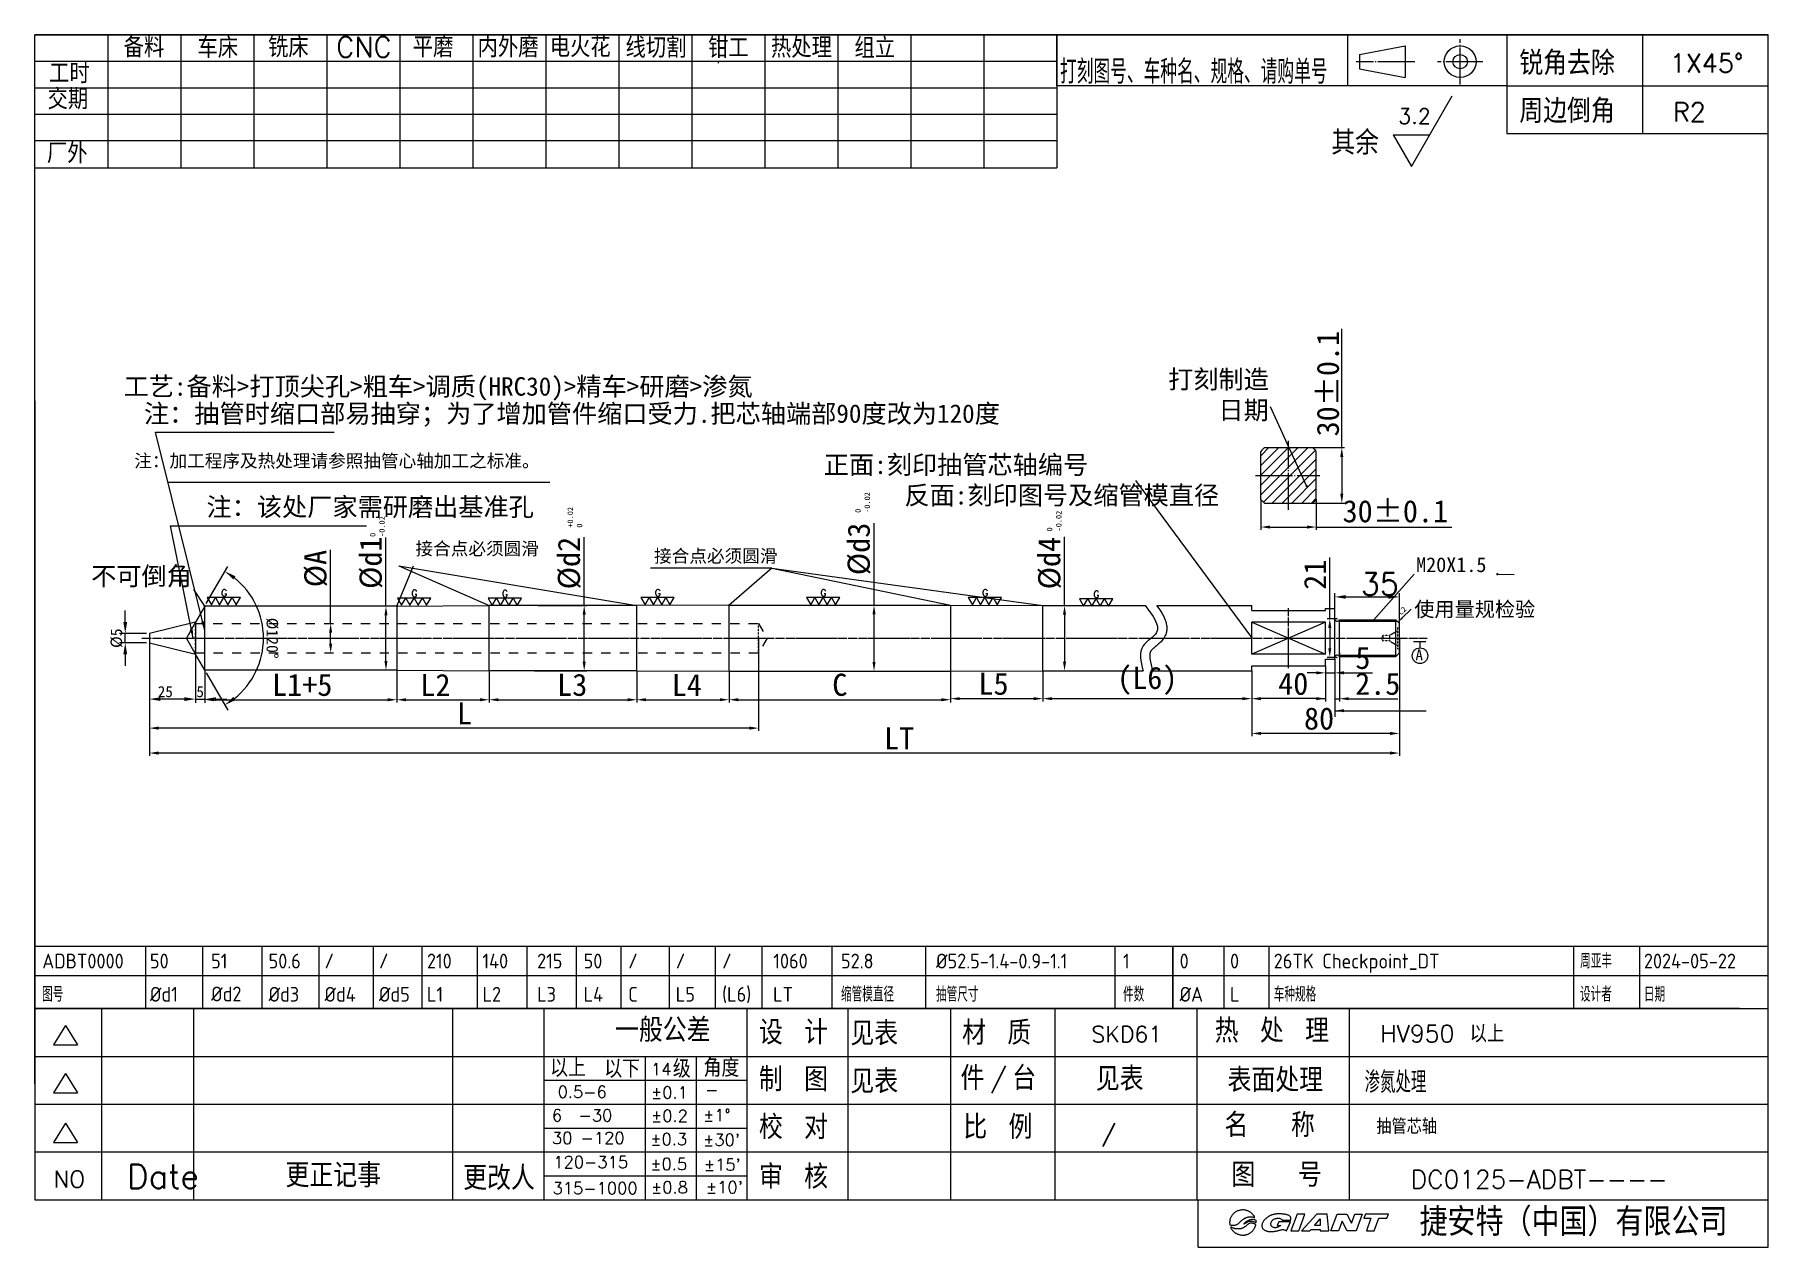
# Model space of a CAD drawing. Extents: x 41788 to 42727, y -2111 to -1454.
import ezdxf
from ezdxf.enums import TextEntityAlignment as Align

# ---------------------------------------------------------------- set-up
doc = ezdxf.new("R2010")
doc.units = 0
doc.header["$MEASUREMENT"] = 0
for name, pattern in [('CENTER', [22.5, 20, -1, 0.5, -1]), ('DASHED', [0.2, 0.1, -0.1]), ('PHANTOM', [25, 20, -1, 1, -1, 1, -1]), ('SPHANTOM', [15, 10, -1, 1, -1, 1, -1])]:
    doc.linetypes.add(name, pattern=pattern)
doc.layers.get('0').update_dxf_attribs({"linetype": 'CONTINUOUS'})
doc.layers.get('DEFPOINTS').update_dxf_attribs({"linetype": 'CONTINUOUS'})
for name, color, linetype in [('CEN', 1, 'CENTER'), ('CON', 7, 'CONTINUOUS'), ('DAS', 5, 'DASHED'), ('DIM', 7, 'CONTINUOUS'), ('F', 7, 'CONTINUOUS'), ('SPHA', 4, 'SPHANTOM'), ('TXT', 3, 'CONTINUOUS'), ('UTI', 4, 'PHANTOM')]:
    doc.layers.add(name, color=color, linetype=linetype)
doc.styles.add('2', font='SimSun.ttf')
doc.styles.add('ACISOTS', font='isocp.shx', dxfattribs={"height": 1, "bigfont": 'gbcbig.shx'})
doc.styles.add('HZ', font='txt.shx', dxfattribs={"bigfont": 'Hzfs.shx'})
doc.styles.add('ROMANS', font='romans', dxfattribs={"height": 6.922031})
doc.styles.get("Standard").update_dxf_attribs({"font": 'txt.shx', "bigfont": 'hzfs.shx'})
doc.styles.add('USER1', font='simplex', dxfattribs={"bigfont": 'dayum'})
doc.dimstyles.new('ISO-25', dxfattribs={"dimtxt": 2.5, "dimasz": 2.5, "dimexe": 1.25, "dimexo": 0.625, "dimtad": 1, "dimtoh": 1, "dimdec": 1, "dimdsep": 46, "dimtxsty": 'STANDARD', "dimcen": 2.5, "dimadec": 0, "dimazin": 0, "dimtfac": 1, "dimtdec": 1, "dimtmove": 0, "dimatfit": 3, "dimfxl": 1, "dimarcsym": 0})
doc.dimstyles.get("Standard").update_dxf_attribs({"dimtxt": 12, "dimasz": 5, "dimexe": 1.5, "dimexo": 0, "dimgap": 2, "dimtad": 1, "dimdec": 1, "dimzin": 12, "dimdsep": 46, "dimtxsty": 'STANDARD', "dimcen": 0.09, "dimaunit": 1, "dimadec": 1, "dimazin": 3, "dimtfac": 1, "dimtdec": 1, "dimtmove": 0, "dimatfit": 3, "dimfxl": 1, "dimtolj": 1, "dimtzin": 0, "dimarcsym": 0})
doc.dimstyles.new('STANDARD$0', dxfattribs={"dimscale": 0, "dimtxt": 12, "dimasz": 6, "dimexe": 2, "dimexo": 0, "dimgap": 1, "dimtad": 1, "dimdec": 1, "dimrnd": 0.1, "dimzin": 12, "dimdsep": 46, "dimtxsty": 'STANDARD', "dimcen": 0, "dimclrd": 7, "dimclre": 7, "dimclrt": 7, "dimadec": 0, "dimazin": 0, "dimtp": 0.3, "dimtfac": 1, "dimtdec": 1, "dimtmove": 0, "dimatfit": 3, "dimfxl": 1, "dimtolj": 1, "dimtzin": 0, "dimarcsym": 0})

msp = doc.modelspace()

# ---------------------------------------------------------------- texts
for s, height, style, p in [('52.8', 8, 'ACISOTS', (42224.47, -1959.8)), ('%%C52.5-1.4-0.9-1.1', 8, 'ACISOTS', (42275.97, -1959.8)), ('1', 8, 'ACISOTS', (42377.26, -1959.8)), ('0', 8, 'ACISOTS', (42407.92, -1959.8)), ('0', 8, 'ACISOTS', (42435.24, -1959.8)), ('26TK Checkpoint_DT', 8, 'ACISOTS', (42458.92, -1959.8)), ('周亚丰', 8, 'ACISOTS', (42624.88, -1959.8)), ('2024-05-22', 8, 'ACISOTS', (42659.43, -1959.8)), ('缩管模直径', 8, 'ACISOTS', (42224.47, -1977.8)), ('抽管尺寸', 8, 'ACISOTS', (42275.97, -1977.8)), ('件数', 8, 'ACISOTS', (42377.26, -1977.8)), ('%%CA', 8, 'ACISOTS', (42407.92, -1977.8)), ('L', 8, 'ACISOTS', (42435.24, -1977.8)), ('车种规格', 8, 'ACISOTS', (42458.92, -1977.8)), ('设计者', 8, 'ACISOTS', (42624.81, -1977.8)), ('日期', 8, 'ACISOTS', (42659.43, -1977.8)), ('见表', 12.941, 'HZ', (42229.55, -2001.49)), ('材 质', 12.941, 'HZ', (42290.09, -2001.14)), ('SKD61', 8.752, 'ROMANS', (42360.2, -1999.79)), ('热 处 理', 12.941, 'HZ', (42426.94, -1999.99)), ('HV950 以上', 9.35, 'HZ', (42516.68, -1999.79)), ('见表', 12.941, 'HZ', (42229.55, -2027.43)), ('件', 12.94, 'HZ', (42289.23, -2025.71)), ('/', 9.71, 'USER1', (42305.31, -2024.09)), ('台', 12.94, 'HZ', (42317.25, -2025.71)), ('表面处理', 12.941, 'HZ', (42433.89, -2026.73)), ('渗氮处理', 11.628, 'ACISOTS', (42508.13, -2027.2)), ('比 例', 12.941, 'HZ', (42290.76, -2052.18)), ('名  称', 12.941, 'HZ', (42432.23, -2051.14)), ('抽管芯轴', 8.208, 'HZ', (42514.51, -2049.45)), ('图  号', 12.941, 'HZ', (42436, -2078.1)), ('捷安特（中国）有限公司', 15.1647, 'HZ', (42537.91, -2104.65))]:
    msp.add_text(s, height=height, dxfattribs=dict(style=style)).set_placement(p)
msp.add_text('DC0125-ADBT----', height=9.9).set_placement((42602.74, -2074.05), align=Align.MIDDLE)
at = {"style": 'HZ'}
for tag, p, s, height in [('见表', (42362.52, -2026.09), '1', 12.94), ('/', (42365.7, -2053.41), '1:1', 8.25)]:
    msp.add_attdef(tag, p, s, height=height, dxfattribs=at)
at = {"layer": 'DIM'}
for s, height, style, p in [('备料', 11.005, 'HZ', (41835.87, -1466.33)), ('车床', 11.005, 'HZ', (41875.89, -1466.69)), ('铣床', 11.005, 'HZ', (41914.11, -1466.36)), ('CNC', 11.005, 'HZ', (41950.95, -1466.23)), ('平磨', 11.005, 'HZ', (41992.5, -1466.27)), ('内外磨', 11.005, 'HZ', (42027.65, -1466.33)), ('电火花', 11.005, 'HZ', (42066.72, -1466.22)), ('线切割', 11.005, 'HZ', (42107.75, -1466.58)), ('钳工', 11.005, 'HZ', (42152.5, -1466.68)), ('热处理', 11.005, 'HZ', (42186.55, -1466.54)), ('组立', 11.005, 'HZ', (42231.8, -1466.78)), ('锐角去除', 12.941, 'HZ', (42591.94, -1475.9)), ('工时', 11.005, 'HZ', (41795.49, -1480.47)), ('交期', 11.005, 'HZ', (41794.65, -1494.46)), ('周边倒角', 12.941, 'HZ', (42591.94, -1501.87)), ('厂外', 11.005, 'HZ', (41794.31, -1523.71)), ('ADBT0000', 8, 'ACISOTS', (41791.79, -1959.8)), ('50', 8, 'ACISOTS', (41850.1, -1959.8)), ('51', 8, 'ACISOTS', (41883.27, -1959.8)), ('50.6', 8, 'ACISOTS', (41914.38, -1959.8)), ('/', 8, 'ACISOTS', (41944.68, -1959.8)), ('/', 8, 'ACISOTS', (41974.17, -1959.8)), ('210', 8, 'ACISOTS', (42000.17, -1959.8)), ('140', 8, 'ACISOTS', (42030.26, -1959.8)), ('215', 8, 'ACISOTS', (42059.86, -1959.8)), ('50', 8, 'ACISOTS', (42085.05, -1959.8)), ('/', 8, 'ACISOTS', (42109.22, -1959.8)), ('/', 8, 'ACISOTS', (42134.96, -1959.8)), ('/', 8, 'ACISOTS', (42160.09, -1959.8)), ('1060', 8, 'ACISOTS', (42187.82, -1959.8)), ('图号', 8, 'ACISOTS', (41791.71, -1977.8)), ('%%Cd1', 8, 'ACISOTS', (41850.1, -1977.8)), ('%%Cd2', 8, 'ACISOTS', (41883.27, -1977.63)), ('%%Cd3', 8, 'ACISOTS', (41914.38, -1977.8)), ('%%Cd4', 8, 'ACISOTS', (41944.68, -1977.8)), ('%%Cd5', 8, 'ACISOTS', (41974.17, -1977.8)), ('L1', 8, 'ACISOTS', (42000.17, -1977.8)), ('L2', 8, 'ACISOTS', (42030.26, -1977.8)), ('L3', 8, 'ACISOTS', (42059.86, -1977.8)), ('L4', 8, 'ACISOTS', (42085.05, -1977.8)), ('C', 8, 'ACISOTS', (42109.22, -1977.8)), ('L5', 8, 'ACISOTS', (42134.96, -1977.8)), ('(L6)', 8, 'ACISOTS', (42160.09, -1977.8)), ('LT', 8, 'ACISOTS', (42187.69, -1977.8)), ('一般公差', 12.941, 'HZ', (42102.07, -1999.68)), ('设 计', 12.941, 'HZ', (42180.03, -2000.95)), ('以上', 9.706, 'HZ', (42066.89, -2018.51)), ('以下', 9.706, 'HZ', (42096.23, -2019)), ('级', 9.71, 'HZ', (42133.39, -2019)), ('角度', 9.706, 'HZ', (42150.01, -2018.51)), ('14', 6.471, 'USER1', (42121.57, -2017.53)), ('制 图', 12.941, 'HZ', (42180.03, -2026.34)), ('0.5-6', 6.471, 'USER1', (42070.98, -2029.88)), ('%%p0.1', 6.471, 'USER1', (42121.57, -2030.27)), ('-', 6.47, 'USER1', (42150.93, -2028.73)), ('6  -30', 6.471, 'USER1', (42067.89, -2042.62)), ('%%p0.2', 6.471, 'USER1', (42121.57, -2042.91)), ('%%p1%%d', 6.471, 'USER1', (42149.77, -2042.49)), ('校 对', 12.941, 'HZ', (42180.03, -2052.22)), ('30 -120', 6.471, 'USER1', (42067.89, -2054.87)), ('%%p0.3', 6.471, 'USER1', (42121.19, -2055.54)), ("%%p30'", 6.471, 'USER1', (42149.77, -2055.9)), ('Date', 12.941, 'HZ', (41837.79, -2078.94)), ('更正记事', 12.941, 'HZ', (41923.56, -2078.33)), ('更改人', 12.941, 'HZ', (42019.81, -2079.77)), ('120-315', 6.471, 'USER1', (42068.66, -2067.9)), ('%%p0.5', 6.471, 'USER1', (42121.19, -2068.95)), ("%%p15'", 6.471, 'USER1', (42150.16, -2069.31)), ('审 核', 12.941, 'HZ', (42180.03, -2079.08)), ('NO', 9.059, 'USER1', (41797.9, -2078.48)), ('%%p0.8', 6.471, 'USER1', (42121.57, -2081.59)), ("%%p10'", 6.471, 'USER1', (42151.31, -2081.56)), ('315-1000', 6.471, 'USER1', (42068.27, -2082.08))]:
    msp.add_text(s, height=height, dxfattribs=dict(at, style=style)).set_placement(p)
for s, p in [('1X45%%d', (42673.46, -1474.49)), ('R2', (42675.18, -1501))]:
    msp.add_text(s, height=10.131, dxfattribs=at).set_placement(p)
at = {"layer": 'DIM', "style": 'HZ', "width": 0.7}
msp.add_text('打刻图号、车种名、规格、请购单号', height=12.9411, dxfattribs=at).set_placement((42343.14, -1480.61))
at = {"layer": 'DIM', "color": 7, "style": '2'}
for s, height, p in [('工艺:备料>打顶尖孔>粗车>调质(HRC30)>精车>研磨>渗氮', 10, (41835.84, -1649.57)), ('注：加工程序及热处理请参照抽管心轴加工之标准。', 7, (41841.63, -1688.37))]:
    msp.add_text(s, height=height, dxfattribs=at).set_placement(p)
msp.add_text('C2', height=3, rotation=45, dxfattribs=at).set_placement((42527.97, -1768.64))
at = {"layer": 'DIM', "insert": (42526.3, -1494.03), "char_height": 8.287, "width": 20.5697, "attachment_point": 1}
msp.add_mtext('3.2', dxfattribs=at)
at = {"layer": 'DIM', "insert": (42490.07, -1506.12), "char_height": 12.941, "width": 30.6425, "attachment_point": 1, "style": 'HZ'}
msp.add_mtext('其余', dxfattribs=at)
at = {"layer": 'DIM', "color": 7, "style": '2'}
for s, insert, char_height, width, attachment_point in [('打刻制造日期', (42456.24, -1649.65), 10, 62.9823, 6), ('A', (42535.67, -1786.98), 6, 10.8, 1)]:
    msp.add_mtext(s, dxfattribs=dict(at, insert=insert, char_height=char_height, width=width, attachment_point=attachment_point))
for s, insert, char_height, attachment_point in [('注：抽管时缩口部易抽穿；为了增加管件缩口受力.把芯轴端部90度改为120度', (42310.54, -1666.47), 10, 9), ('正面:刻印抽管芯轴编号', (42358.4, -1693.09), 10, 9), ('反面:刻印图号及缩管模直径', (42258.89, -1698.53), 10, 1), (' 注：该处厂家需研磨出基准孔', (42058.09, -1715.95), 10, 9), ('接合点必须圆滑', (41993.97, -1736.7), 7, 7), ('接合点必须圆滑', (42123.22, -1740.67), 7, 7), ('M20X1.5', (42536.04, -1745.27), 8, 7), ('不可倒角', (41872.84, -1753.5), 10, 9), ('使用量规检验', (42535.07, -1770.16), 8, 7), ('\\A1;2.5', (42515.27, -1805.7), 12, 5)]:
    msp.add_mtext(s, dxfattribs=dict(at, insert=insert, char_height=char_height, attachment_point=attachment_point))
at = {"layer": 'DIM', "color": 7, "char_height": 3, "attachment_point": 1, "rotation": 90, "style": '2'}
for s, insert, width in [('0\\P-0.02', (42232.18, -1713.04), 23.99), ('0\\P-0.02', (41969.31, -1726.07), 26.0173), ('+0.02\\P0', (42076.33, -1721.08), 23.99), ('0\\P-0.02', (42335.94, -1723.12), 23.99)]:
    msp.add_mtext(s, dxfattribs=dict(at, insert=insert, width=width))

# ---------------------------------------------------------------- blocks, each defined once
blk = doc.blocks.new('*D27')
at = {"color": 7, "lineweight": -2, "transparency": 16777216}
for p, q in [((41447.65, -1767.43), (41447.65, -1756.58)), ((41453.65, -1758.58), (41476.65, -1758.58)), ((41482.65, -1774.93), (41482.65, -1756.58))]:
    blk.add_line(p, q, dxfattribs=at)
at = {"color": 7, "transparency": 16777216}
for points in [[(41453.65, -1757.58), (41453.65, -1759.58), (41447.65, -1758.58)], [(41476.65, -1759.58), (41476.65, -1757.58), (41482.65, -1758.58)]]:
    blk.add_solid(points, dxfattribs=at)
at = {"layer": 'DEFPOINTS', "color": 0, "transparency": 16777216}
for p in [(41482.65, -1758.58), (41447.65, -1767.43), (41482.65, -1774.93)]:
    blk.add_point(p, dxfattribs=at)
at = {"color": 7, "transparency": 16777216, "insert": (41472.07, -1751.58), "char_height": 12, "attachment_point": 5}
blk.add_mtext('\\A1;35', dxfattribs=at)
blk = doc.blocks.new('DY00021A')
at = {"layer": 'UTI', "color": 7}
for points in [[(1.5, 2.6), (-1.5, 2.6), (0, 0)], [(4.5, 2.6), (1.5, 2.6), (3, 0)], [(7.5, 2.6), (4.5, 2.6), (6, 0)], [(10.5, 2.6), (7.5, 2.6), (9, 0)]]:
    blk.add_lwpolyline(points, close=True, dxfattribs=at)
at = {"layer": 'UTI'}
blk.add_text('G', height=2.5, dxfattribs=at).set_placement((4.61, 4.28), align=Align.MIDDLE)
blk = doc.blocks.new('*D26')
at = {"layer": 'DEFPOINTS', "color": 0, "transparency": 16777216}
for p in [(41407.65, -1705.73), (41437.65, -1705.73), (41437.65, -1720.73)]:
    blk.add_point(p, dxfattribs=at)
at = {"layer": 'DIM', "color": 0, "lineweight": -2, "transparency": 16777216}
for p, q in [((41407.65, -1705.73), (41407.65, -1722.23)), ((41437.65, -1705.73), (41437.65, -1722.23)), ((41412.65, -1720.73), (41432.65, -1720.73)), ((41437.65, -1720.73), (41511.12, -1720.73))]:
    blk.add_line(p, q, dxfattribs=at)
at = {"layer": 'DIM', "color": 0, "transparency": 16777216}
for points in [[(41412.65, -1719.9), (41412.65, -1721.57), (41407.65, -1720.73)], [(41432.65, -1721.57), (41432.65, -1719.9), (41437.65, -1720.73)]]:
    blk.add_solid(points, dxfattribs=at)
at = {"layer": 'DIM', "color": 0, "transparency": 16777216, "insert": (41480.46, -1712.26), "char_height": 12, "attachment_point": 5, "style": '2'}
blk.add_mtext('\\A1;30%%p0.1', dxfattribs=at)
blk = doc.blocks.new('*D25')
at = {"layer": 'DEFPOINTS', "color": 0, "transparency": 16777216}
for p in [(41435.65, -1677.73), (41435.65, -1707.73), (41451.47, -1707.73)]:
    blk.add_point(p, dxfattribs=at)
at = {"layer": 'DIM', "color": 0, "lineweight": -2, "transparency": 16777216}
for p, q in [((41451.47, -1677.73), (41451.47, -1613.41)), ((41435.65, -1677.73), (41452.97, -1677.73)), ((41451.47, -1682.73), (41451.47, -1702.73)), ((41435.65, -1707.73), (41452.97, -1707.73))]:
    blk.add_line(p, q, dxfattribs=at)
at = {"layer": 'DIM', "color": 0, "transparency": 16777216}
for points in [[(41452.3, -1682.73), (41450.63, -1682.73), (41451.47, -1677.73)], [(41450.63, -1702.73), (41452.3, -1702.73), (41451.47, -1707.73)]]:
    blk.add_solid(points, dxfattribs=at)
at = {"layer": 'DIM', "color": 0, "transparency": 16777216, "insert": (41444, -1643.07), "char_height": 12, "attachment_point": 5, "rotation": 90, "style": '2'}
blk.add_mtext('\\A1;30%%p0.1', dxfattribs=at)
blk = doc.blocks.new('*D24')
at = {"layer": 'DEFPOINTS', "color": 0, "transparency": 16777216}
for p in [(41402.65, -1798.58), (41442.65, -1795.93), (41402.65, -1813.68)]:
    blk.add_point(p, dxfattribs=at)
at = {"layer": 'DIM', "color": 0, "lineweight": -2, "transparency": 16777216}
for p, q in [((41402.65, -1798.58), (41402.65, -1815.18)), ((41442.65, -1795.93), (41442.65, -1815.18)), ((41437.65, -1813.68), (41407.65, -1813.68))]:
    blk.add_line(p, q, dxfattribs=at)
at = {"layer": 'DIM', "color": 0, "transparency": 16777216}
for points in [[(41407.65, -1812.85), (41407.65, -1814.52), (41402.65, -1813.68)], [(41437.65, -1814.52), (41437.65, -1812.85), (41442.65, -1813.68)]]:
    blk.add_solid(points, dxfattribs=at)
at = {"layer": 'DIM', "color": 0, "transparency": 16777216, "insert": (41425.16, -1805.68), "char_height": 12, "attachment_point": 5, "style": '2'}
blk.add_mtext('\\A1;40', dxfattribs=at)
blk = doc.blocks.new('*D23')
at = {"layer": 'DEFPOINTS', "color": 0, "transparency": 16777216}
for p in [(41289.54, -1799.08), (41402.65, -1799.08), (41402.65, -1813.68)]:
    blk.add_point(p, dxfattribs=at)
at = {"layer": 'DIM', "color": 0, "lineweight": -2, "transparency": 16777216}
for p, q in [((41289.54, -1799.08), (41289.54, -1815.18)), ((41402.65, -1799.08), (41402.65, -1815.18)), ((41294.54, -1813.68), (41397.65, -1813.68))]:
    blk.add_line(p, q, dxfattribs=at)
at = {"layer": 'DIM', "color": 0, "transparency": 16777216}
for points in [[(41294.54, -1812.85), (41294.54, -1814.52), (41289.54, -1813.68)], [(41397.65, -1814.52), (41397.65, -1812.85), (41402.65, -1813.68)]]:
    blk.add_solid(points, dxfattribs=at)
at = {"layer": 'DIM', "color": 0, "transparency": 16777216, "insert": (41346.09, -1804.04), "char_height": 12, "attachment_point": 5, "style": '2'}
blk.add_mtext('\\A1;(L6)', dxfattribs=at)
blk = doc.blocks.new('_DotSmall')
at = {"color": 0, "linetype": 'ByBlock', "const_width": 0.5}
blk.add_lwpolyline([(-0.0625, 0, 1), (0.0625, 0, 1)], format="xyb", close=True, dxfattribs=at)
blk = doc.blocks.new('*D22')
at = {"layer": 'DEFPOINTS', "color": 0, "transparency": 16777216}
for p in [(41119.54, -1798.78), (41239.53, -1798.78), (41239.53, -1814.26)]:
    blk.add_point(p, dxfattribs=at)
at = {"layer": 'DIM', "color": 0, "lineweight": -2, "transparency": 16777216}
for p, q in [((41119.54, -1798.78), (41119.54, -1815.76)), ((41239.53, -1798.78), (41239.53, -1815.76)), ((41124.54, -1814.26), (41234.53, -1814.26))]:
    blk.add_line(p, q, dxfattribs=at)
at = {"layer": 'DIM', "color": 0, "transparency": 16777216}
for points in [[(41124.54, -1813.43), (41124.54, -1815.1), (41119.54, -1814.26)], [(41234.53, -1815.1), (41234.53, -1813.43), (41239.53, -1814.26)]]:
    blk.add_solid(points, dxfattribs=at)
at = {"layer": 'DIM', "color": 0, "transparency": 16777216, "insert": (41179.53, -1806.26), "char_height": 12, "attachment_point": 5, "style": '2'}
blk.add_mtext('\\A1;C', dxfattribs=at)
blk = doc.blocks.new('*D21')
at = {"layer": 'DEFPOINTS', "color": 0, "transparency": 16777216}
for p in [(41069.54, -1798.58), (41119.54, -1798.78), (41119.54, -1814.26)]:
    blk.add_point(p, dxfattribs=at)
at = {"layer": 'DIM', "color": 0, "lineweight": -2, "transparency": 16777216}
for p, q in [((41069.54, -1798.58), (41069.54, -1815.76)), ((41119.54, -1798.78), (41119.54, -1815.76)), ((41074.54, -1814.26), (41114.54, -1814.26))]:
    blk.add_line(p, q, dxfattribs=at)
at = {"layer": 'DIM', "color": 0, "transparency": 16777216}
for points in [[(41074.54, -1813.43), (41074.54, -1815.1), (41069.54, -1814.26)], [(41114.54, -1815.1), (41114.54, -1813.43), (41119.54, -1814.26)]]:
    blk.add_solid(points, dxfattribs=at)
at = {"layer": 'DIM', "color": 0, "transparency": 16777216, "insert": (41096.65, -1806.26), "char_height": 12, "attachment_point": 5, "style": '2'}
blk.add_mtext('\\A1;L4', dxfattribs=at)
blk = doc.blocks.new('*D20')
at = {"layer": 'DEFPOINTS', "color": 0, "transparency": 16777216}
for p in [(41239.53, -1798.78), (41289.54, -1799.08), (41289.54, -1813.68)]:
    blk.add_point(p, dxfattribs=at)
at = {"layer": 'DIM', "color": 0, "lineweight": -2, "transparency": 16777216}
for p, q in [((41239.53, -1798.78), (41239.53, -1815.18)), ((41289.54, -1799.08), (41289.54, -1815.18)), ((41244.53, -1813.68), (41284.54, -1813.68))]:
    blk.add_line(p, q, dxfattribs=at)
at = {"layer": 'DIM', "color": 0, "transparency": 16777216}
for points in [[(41244.53, -1812.85), (41244.53, -1814.52), (41239.53, -1813.68)], [(41284.54, -1814.52), (41284.54, -1812.85), (41289.54, -1813.68)]]:
    blk.add_solid(points, dxfattribs=at)
at = {"layer": 'DIM', "color": 0, "transparency": 16777216, "insert": (41262.8, -1805.68), "char_height": 12, "attachment_point": 5, "style": '2'}
blk.add_mtext('\\A1;L5', dxfattribs=at)
blk = doc.blocks.new('*D19')
at = {"layer": 'DEFPOINTS', "color": 0, "transparency": 16777216}
for p in [(41299.86, -1763.28), (41297.84, -1798.58), (41301.26, -1798.58)]:
    blk.add_point(p, dxfattribs=at)
at = {"layer": 'DIM', "color": 0, "lineweight": -2, "transparency": 16777216}
for p, q in [((41301.26, -1763.28), (41301.26, -1725.98)), ((41299.86, -1763.28), (41302.76, -1763.28)), ((41301.26, -1768.28), (41301.26, -1793.58)), ((41297.84, -1798.58), (41302.76, -1798.58))]:
    blk.add_line(p, q, dxfattribs=at)
at = {"layer": 'DIM', "color": 0, "transparency": 16777216}
for points in [[(41302.1, -1768.28), (41300.43, -1768.28), (41301.26, -1763.28)], [(41300.43, -1793.58), (41302.1, -1793.58), (41301.26, -1798.58)]]:
    blk.add_solid(points, dxfattribs=at)
at = {"layer": 'DIM', "color": 0, "transparency": 16777216, "insert": (41293.23, -1740.28), "char_height": 12, "attachment_point": 5, "rotation": 90, "style": '2'}
blk.add_mtext('\\A1;%%cd4', dxfattribs=at)
blk = doc.blocks.new('*D18')
at = {"layer": 'DEFPOINTS', "color": 0, "transparency": 16777216}
for p in [(41187.5, -1763.08), (41198.06, -1763.08), (41189.38, -1798.78)]:
    blk.add_point(p, dxfattribs=at)
at = {"layer": 'DIM', "color": 0, "lineweight": -2, "transparency": 16777216}
for p, q in [((41198.06, -1763.08), (41198.06, -1718.55)), ((41187.5, -1763.08), (41199.56, -1763.08)), ((41198.06, -1793.78), (41198.06, -1768.08)), ((41189.38, -1798.78), (41199.56, -1798.78))]:
    blk.add_line(p, q, dxfattribs=at)
at = {"layer": 'DIM', "color": 0, "transparency": 16777216}
for points in [[(41198.89, -1768.08), (41197.23, -1768.08), (41198.06, -1763.08)], [(41197.23, -1793.78), (41198.89, -1793.78), (41198.06, -1798.78)]]:
    blk.add_solid(points, dxfattribs=at)
at = {"layer": 'DIM', "color": 0, "transparency": 16777216, "insert": (41190.03, -1732.61), "char_height": 12, "attachment_point": 5, "rotation": 90, "style": '2'}
blk.add_mtext('\\A1;%%cd3', dxfattribs=at)
blk = doc.blocks.new('*D17')
at = {"layer": 'DEFPOINTS', "color": 0, "transparency": 16777216}
for p in [(41449.02, -1770.43), (41444.96, -1791.34), (41448.93, -1791.34)]:
    blk.add_point(p, dxfattribs=at)
at = {"layer": 'DIM', "color": 0, "lineweight": -2, "transparency": 16777216}
for p, q in [((41444.96, -1770.43), (41444.96, -1737.29)), ((41449.02, -1770.43), (41443.46, -1770.43)), ((41444.96, -1775.43), (41444.96, -1786.34)), ((41448.93, -1791.34), (41443.46, -1791.34))]:
    blk.add_line(p, q, dxfattribs=at)
at = {"layer": 'DIM', "color": 0, "transparency": 16777216}
for points in [[(41445.79, -1775.43), (41444.12, -1775.43), (41444.96, -1770.43)], [(41444.12, -1786.34), (41445.79, -1786.34), (41444.96, -1791.34)]]:
    blk.add_solid(points, dxfattribs=at)
at = {"layer": 'DIM', "color": 0, "transparency": 16777216, "insert": (41436.96, -1746.56), "char_height": 12, "attachment_point": 5, "rotation": 90, "style": '2'}
blk.add_mtext('\\A1;21', dxfattribs=at)
blk = doc.blocks.new('*D16')
at = {"layer": 'DEFPOINTS', "color": 0, "transparency": 16777216}
for p in [(41482.65, -1780.93), (41402.65, -1798.58), (41402.65, -1832.53)]:
    blk.add_point(p, dxfattribs=at)
at = {"layer": 'DIM', "color": 0, "lineweight": -2, "transparency": 16777216}
for p, q in [((41482.65, -1780.93), (41482.65, -1834.03)), ((41402.65, -1798.58), (41402.65, -1834.03)), ((41477.65, -1832.53), (41407.65, -1832.53))]:
    blk.add_line(p, q, dxfattribs=at)
at = {"layer": 'DIM', "color": 0, "transparency": 16777216}
for points in [[(41407.65, -1831.7), (41407.65, -1833.37), (41402.65, -1832.53)], [(41477.65, -1833.37), (41477.65, -1831.7), (41482.65, -1832.53)]]:
    blk.add_solid(points, dxfattribs=at)
at = {"layer": 'DIM', "color": 0, "transparency": 16777216, "insert": (41439.15, -1824.53), "char_height": 12, "attachment_point": 5, "style": '2'}
blk.add_mtext('\\A1;80', dxfattribs=at)
blk = doc.blocks.new('*D15')
at = {"layer": 'DEFPOINTS', "color": 0, "transparency": 16777216}
for p in [(41447.65, -1792.33), (41442.65, -1795.93), (41447.65, -1799.7)]:
    blk.add_point(p, dxfattribs=at)
at = {"layer": 'DIM', "color": 0, "lineweight": -2, "transparency": 16777216}
for p, q in [((41447.65, -1792.33), (41447.65, -1801.2)), ((41437.65, -1799.7), (41432.65, -1799.7)), ((41442.65, -1795.93), (41442.65, -1801.2)), ((41442.65, -1799.7), (41447.65, -1799.7)), ((41452.65, -1799.7), (41468.15, -1799.7))]:
    blk.add_line(p, q, dxfattribs=at)
at = {"layer": 'DIM', "color": 0, "transparency": 16777216}
for points in [[(41437.65, -1800.53), (41437.65, -1798.87), (41442.65, -1799.7)], [(41452.65, -1798.87), (41452.65, -1800.53), (41447.65, -1799.7)]]:
    blk.add_solid(points, dxfattribs=at)
at = {"layer": 'DIM', "color": 0, "transparency": 16777216, "insert": (41462.9, -1791.7), "char_height": 12, "attachment_point": 5, "style": '2'}
blk.add_mtext('\\A1;5', dxfattribs=at)
blk = doc.blocks.new('*D14')
at = {"layer": 'DEFPOINTS', "color": 0, "transparency": 16777216}
for p in [(40901.77, -1772.95), (40903.69, -1772.95), (40901.77, -1788.95)]:
    blk.add_point(p, dxfattribs=at)
at = {"layer": 'DIM', "color": 0, "lineweight": -2, "transparency": 16777216}
for p, q in [((40903.69, -1772.95), (40903.69, -1733.09)), ((40901.77, -1772.95), (40905.19, -1772.95)), ((40903.69, -1783.95), (40903.69, -1777.95)), ((40901.77, -1788.95), (40905.19, -1788.95))]:
    blk.add_line(p, q, dxfattribs=at)
at = {"layer": 'DIM', "color": 0, "transparency": 16777216}
for points in [[(40904.53, -1777.95), (40902.86, -1777.95), (40903.69, -1772.95)], [(40902.86, -1783.95), (40904.53, -1783.95), (40903.69, -1788.95)]]:
    blk.add_solid(points, dxfattribs=at)
at = {"layer": 'DIM', "color": 0, "transparency": 16777216, "insert": (40895.69, -1743.23), "char_height": 12, "attachment_point": 5, "rotation": 90, "style": '2'}
blk.add_mtext('\\A1;%%CA', dxfattribs=at)
blk = doc.blocks.new('*D13')
at = {"layer": 'DEFPOINTS', "color": 0, "transparency": 16777216}
for p in [(40835.53, -1798.28), (40939.54, -1798.28), (40939.54, -1814.27)]:
    blk.add_point(p, dxfattribs=at)
at = {"layer": 'DIM', "color": 0, "lineweight": -2, "transparency": 16777216}
for p, q in [((40835.53, -1798.28), (40835.53, -1815.77)), ((40939.54, -1798.28), (40939.54, -1815.77)), ((40840.53, -1814.27), (40934.54, -1814.27))]:
    blk.add_line(p, q, dxfattribs=at)
at = {"layer": 'DIM', "color": 0, "transparency": 16777216}
for points in [[(40840.53, -1813.43), (40840.53, -1815.1), (40835.53, -1814.27)], [(40934.54, -1815.1), (40934.54, -1813.43), (40939.54, -1814.27)]]:
    blk.add_solid(points, dxfattribs=at)
at = {"layer": 'DIM', "color": 0, "transparency": 16777216, "insert": (40888.32, -1806.27), "char_height": 12, "attachment_point": 5, "style": '2'}
blk.add_mtext('\\A1;L1+5', dxfattribs=at)
blk = doc.blocks.new('*D12')
at = {"layer": 'DEFPOINTS', "color": 0, "transparency": 16777216}
for p in [(40830.51, -1793.28), (40835.53, -1798.28), (40835.53, -1813.93)]:
    blk.add_point(p, dxfattribs=at)
at = {"layer": 'DIM', "color": 7, "lineweight": -2, "transparency": 16777216}
for p, q in [((40830.51, -1793.28), (40830.51, -1815.93)), ((40835.53, -1798.28), (40835.53, -1815.93)), ((40824.51, -1813.93), (40818.51, -1813.93)), ((40830.51, -1813.93), (40835.53, -1813.93)), ((40841.53, -1813.93), (40847.53, -1813.93))]:
    blk.add_line(p, q, dxfattribs=at)
at = {"layer": 'DIM', "color": 7, "transparency": 16777216}
for points in [[(40824.51, -1814.93), (40824.51, -1812.93), (40830.51, -1813.93)], [(40841.53, -1812.93), (40841.53, -1814.93), (40835.53, -1813.93)]]:
    blk.add_solid(points, dxfattribs=at)
at = {"layer": 'DIM', "color": 7, "transparency": 16777216, "insert": (40833.03, -1809.93), "char_height": 6, "attachment_point": 5, "style": '2'}
blk.add_mtext('\\A1;5', dxfattribs=at)
blk = doc.blocks.new('*D11')
at = {"layer": 'DEFPOINTS', "color": 0, "transparency": 16777216}
for p in [(40939.54, -1798.28), (40989.54, -1798.58), (40989.54, -1814.27)]:
    blk.add_point(p, dxfattribs=at)
at = {"layer": 'DIM', "color": 0, "lineweight": -2, "transparency": 16777216}
for p, q in [((40939.54, -1798.28), (40939.54, -1815.77)), ((40989.54, -1798.58), (40989.54, -1815.77)), ((40944.54, -1814.27), (40984.54, -1814.27))]:
    blk.add_line(p, q, dxfattribs=at)
at = {"layer": 'DIM', "color": 0, "transparency": 16777216}
for points in [[(40944.54, -1813.43), (40944.54, -1815.1), (40939.54, -1814.27)], [(40984.54, -1815.1), (40984.54, -1813.43), (40989.54, -1814.27)]]:
    blk.add_solid(points, dxfattribs=at)
at = {"layer": 'DIM', "color": 0, "transparency": 16777216, "insert": (40960.46, -1806.27), "char_height": 12, "attachment_point": 5, "style": '2'}
blk.add_mtext('\\A1;L2', dxfattribs=at)
blk = doc.blocks.new('*D10')
at = {"layer": 'DEFPOINTS', "color": 0, "transparency": 16777216}
for p in [(40835.53, -1763.59), (40830.51, -1772.28), (40864.78, -1766.64), (40830.51, -1789.59), (40835.53, -1798.28)]:
    blk.add_point(p, dxfattribs=at)
at = {"layer": 'DIM', "color": 0, "lineweight": -2, "transparency": 16777216}
for p, q in [((40836.31, -1762.23), (40847.97, -1742.04)), ((40836.31, -1799.64), (40847.97, -1819.83))]:
    blk.add_line(p, q, dxfattribs=at)
blk.add_arc((40825.52, -1780.93), 41.79, 308.57798, 51.42202, dxfattribs=at)
at = {"layer": 'DIM', "color": 0, "transparency": 16777216}
for points in [[(40852.16, -1747.41), (40850.99, -1749.13), (40846.41, -1744.75)], [(40850.99, -1812.74), (40852.16, -1814.46), (40846.41, -1817.12)]]:
    blk.add_solid(points, dxfattribs=at)
at = {"layer": 'DIM', "color": 0, "transparency": 16777216, "insert": (40871.99, -1780.93), "char_height": 6.25, "attachment_point": 5, "rotation": 270, "style": '2'}
blk.add_mtext('%%c120%%d', dxfattribs=at)
blk = doc.blocks.new('*D9')
at = {"layer": 'DEFPOINTS', "color": 0, "transparency": 16777216}
for p in [(40933.66, -1763.59), (40940.15, -1763.59), (40939.07, -1798.28)]:
    blk.add_point(p, dxfattribs=at)
at = {"layer": 'DIM', "color": 0, "lineweight": -2, "transparency": 16777216}
for p, q in [((40933.66, -1763.59), (40933.66, -1726.32)), ((40940.15, -1763.59), (40932.16, -1763.59)), ((40933.66, -1793.28), (40933.66, -1768.59)), ((40939.07, -1798.28), (40932.16, -1798.28))]:
    blk.add_line(p, q, dxfattribs=at)
at = {"layer": 'DIM', "color": 0, "transparency": 16777216}
for points in [[(40934.5, -1768.59), (40932.83, -1768.59), (40933.66, -1763.59)], [(40932.83, -1793.28), (40934.5, -1793.28), (40933.66, -1798.28)]]:
    blk.add_solid(points, dxfattribs=at)
at = {"layer": 'DIM', "color": 0, "transparency": 16777216, "insert": (40925.63, -1740.05), "char_height": 12, "attachment_point": 5, "rotation": 90, "style": '2'}
blk.add_mtext('\\A1;%%Cd1', dxfattribs=at)
blk = doc.blocks.new('*D8')
at = {"layer": 'DEFPOINTS', "color": 0, "transparency": 16777216}
for p in [(40805.51, -1783.43), (40830.51, -1789.59), (40805.51, -1813.93)]:
    blk.add_point(p, dxfattribs=at)
at = {"layer": 'DIM', "color": 7, "lineweight": -2, "transparency": 16777216}
for p, q in [((40805.51, -1783.43), (40805.51, -1815.93)), ((40830.51, -1789.59), (40830.51, -1815.93)), ((40824.51, -1813.93), (40811.51, -1813.93))]:
    blk.add_line(p, q, dxfattribs=at)
at = {"layer": 'DIM', "color": 7, "transparency": 16777216}
for points in [[(40811.51, -1812.93), (40811.51, -1814.93), (40805.51, -1813.93)], [(40824.51, -1814.93), (40824.51, -1812.93), (40830.51, -1813.93)]]:
    blk.add_solid(points, dxfattribs=at)
at = {"layer": 'DIM', "color": 7, "transparency": 16777216, "insert": (40814.14, -1809.93), "char_height": 6, "attachment_point": 5, "style": '2'}
blk.add_mtext('\\A1;25', dxfattribs=at)
blk = doc.blocks.new('*D7')
at = {"layer": 'DEFPOINTS', "color": 0, "transparency": 16777216}
for p in [(40792.43, -1778.43), (40805.51, -1778.43), (40805.51, -1783.43)]:
    blk.add_point(p, dxfattribs=at)
at = {"layer": 'DIM', "color": 0, "lineweight": -2, "transparency": 16777216}
for p, q in [((40792.43, -1772.18), (40792.43, -1765.93)), ((40803.95, -1778.43), (40789.3, -1778.43)), ((40803.95, -1783.43), (40789.3, -1783.43)), ((40792.43, -1783.43), (40792.43, -1778.43)), ((40792.43, -1789.68), (40792.43, -1795.93))]:
    blk.add_line(p, q, dxfattribs=at)
at = {"layer": 'DIM', "color": 0, "transparency": 16777216}
for points in [[(40791.39, -1772.18), (40793.47, -1772.18), (40792.43, -1778.43)], [(40793.47, -1789.68), (40791.39, -1789.68), (40792.43, -1783.43)]]:
    blk.add_solid(points, dxfattribs=at)
at = {"layer": 'DIM', "color": 0, "transparency": 16777216, "insert": (40787.74, -1780.93), "char_height": 6.25, "attachment_point": 5, "rotation": 90, "style": '2'}
blk.add_mtext('%%c5', dxfattribs=at)
blk = doc.blocks.new('*D6')
at = {"layer": 'DEFPOINTS', "color": 0, "transparency": 16777216}
for p in [(41016.16, -1763.28), (41041.05, -1763.28), (41014.14, -1798.58)]:
    blk.add_point(p, dxfattribs=at)
at = {"layer": 'DIM', "color": 0, "lineweight": -2, "transparency": 16777216}
for p, q in [((41041.05, -1763.28), (41041.05, -1726.22)), ((41016.16, -1763.28), (41042.55, -1763.28)), ((41041.05, -1793.58), (41041.05, -1768.28)), ((41014.14, -1798.58), (41042.55, -1798.58))]:
    blk.add_line(p, q, dxfattribs=at)
at = {"layer": 'DIM', "color": 0, "transparency": 16777216}
for points in [[(41041.88, -1768.28), (41040.22, -1768.28), (41041.05, -1763.28)], [(41040.22, -1793.58), (41041.88, -1793.58), (41041.05, -1798.58)]]:
    blk.add_solid(points, dxfattribs=at)
at = {"layer": 'DIM', "color": 0, "transparency": 16777216, "insert": (41033.02, -1740.28), "char_height": 12, "attachment_point": 5, "rotation": 90, "style": '2'}
blk.add_mtext('\\A1;%%Cd2', dxfattribs=at)
blk = doc.blocks.new('*D5')
at = {"layer": 'DEFPOINTS', "color": 0, "transparency": 16777216}
for p in [(40805.51, -1783.15), (41482.65, -1788.93), (40805.51, -1843.14)]:
    blk.add_point(p, dxfattribs=at)
at = {"layer": 'DIM', "color": 0, "lineweight": -2, "transparency": 16777216}
for p, q in [((40805.51, -1783.15), (40805.51, -1844.64)), ((41482.65, -1788.93), (41482.65, -1844.64)), ((41477.65, -1843.14), (40810.51, -1843.14))]:
    blk.add_line(p, q, dxfattribs=at)
at = {"layer": 'DIM', "color": 0, "transparency": 16777216}
for points in [[(40810.51, -1842.3), (40810.51, -1843.97), (40805.51, -1843.14)], [(41477.65, -1843.97), (41477.65, -1842.3), (41482.65, -1843.14)]]:
    blk.add_solid(points, dxfattribs=at)
at = {"layer": 'DIM', "color": 0, "transparency": 16777216, "insert": (41211.7, -1835.14), "char_height": 12, "attachment_point": 5, "style": '2'}
blk.add_mtext('\\A1;LT', dxfattribs=at)
blk = doc.blocks.new('*D4')
at = {"layer": 'DEFPOINTS', "color": 0, "transparency": 16777216}
for p in [(40805.51, -1783.15), (41135.53, -1780.93), (40805.51, -1829.64)]:
    blk.add_point(p, dxfattribs=at)
at = {"layer": 'DIM', "color": 0, "lineweight": -2, "transparency": 16777216}
for p, q in [((40805.51, -1783.15), (40805.51, -1831.14)), ((41135.53, -1780.93), (41135.53, -1831.14)), ((41130.53, -1829.64), (40810.51, -1829.64))]:
    blk.add_line(p, q, dxfattribs=at)
at = {"layer": 'DIM', "color": 0, "transparency": 16777216}
for points in [[(40810.51, -1828.81), (40810.51, -1830.48), (40805.51, -1829.64)], [(41130.53, -1830.48), (41130.53, -1828.81), (41135.53, -1829.64)]]:
    blk.add_solid(points, dxfattribs=at)
at = {"layer": 'DIM', "color": 0, "transparency": 16777216, "insert": (40976.18, -1821.64), "char_height": 12, "attachment_point": 5, "style": '2'}
blk.add_mtext('\\A1;L', dxfattribs=at)
blk = doc.blocks.new('*D3')
at = {"layer": 'DEFPOINTS', "color": 0, "transparency": 16777216}
for p in [(40989.54, -1798.58), (41069.54, -1798.58), (41069.54, -1814.27)]:
    blk.add_point(p, dxfattribs=at)
at = {"layer": 'DIM', "color": 0, "lineweight": -2, "transparency": 16777216}
for p, q in [((40989.54, -1798.58), (40989.54, -1815.77)), ((41069.54, -1798.58), (41069.54, -1815.77)), ((40994.54, -1814.27), (41064.54, -1814.27))]:
    blk.add_line(p, q, dxfattribs=at)
at = {"layer": 'DIM', "color": 0, "transparency": 16777216}
for points in [[(40994.54, -1813.43), (40994.54, -1815.1), (40989.54, -1814.27)], [(41064.54, -1815.1), (41064.54, -1813.43), (41069.54, -1814.27)]]:
    blk.add_solid(points, dxfattribs=at)
at = {"layer": 'DIM', "color": 0, "transparency": 16777216, "insert": (41034.57, -1806.27), "char_height": 12, "attachment_point": 5, "style": '2'}
blk.add_mtext('\\A1;L3', dxfattribs=at)
blk = doc.blocks.new('GIANT')
for p, q in [((231.51, 30.36), (231.43, 30.28)), ((231.59, 30.43), (231.51, 30.36)), ((231.68, 30.5), (231.59, 30.43)), ((231.77, 30.56), (231.68, 30.5)), ((231.87, 30.62), (231.77, 30.56)), ((231.97, 30.68), (231.87, 30.62)), ((232.07, 30.73), (231.97, 30.68)), ((232.17, 30.77), (232.07, 30.73)), ((232.27, 30.81), (232.17, 30.77)), ((232.38, 30.85), (232.27, 30.81)), ((232.49, 30.88), (232.38, 30.85)), ((232.6, 30.91), (232.49, 30.88)), ((232.72, 30.93), (232.6, 30.91)), ((232.83, 30.94), (232.72, 30.93)), ((232.95, 30.95), (232.83, 30.94)), ((233.07, 30.96), (232.95, 30.95)), ((233.18, 30.95), (233.07, 30.96)), ((233.3, 30.95), (233.18, 30.95)), ((233.42, 30.93), (233.3, 30.95)), ((233.53, 30.91), (233.42, 30.93)), ((233.65, 30.89), (233.53, 30.91)), ((233.76, 30.86), (233.65, 30.89)), ((233.87, 30.82), (233.76, 30.86)), ((233.98, 30.78), (233.87, 30.82)), ((234.09, 30.74), (233.98, 30.78)), ((234.19, 30.68), (234.09, 30.74)), ((234.29, 30.63), (234.19, 30.68)), ((234.39, 30.57), (234.29, 30.63)), ((234.49, 30.5), (234.39, 30.57)), ((234.58, 30.43), (234.49, 30.5)), ((234.67, 30.35), (234.58, 30.43)), ((234.75, 30.27), (234.67, 30.35)), ((230.79, 28.9), (230.78, 28.78)), ((230.78, 28.78), (230.78, 28.67)), ((230.78, 28.67), (230.79, 28.56)), ((230.8, 29.01), (230.79, 28.9)), ((230.79, 28.56), (230.8, 28.45)), ((230.82, 29.12), (230.8, 29.01)), ((230.8, 28.45), (230.82, 28.34)), ((230.84, 29.23), (230.82, 29.12)), ((230.82, 28.34), (230.9, 28.32)), ((230.87, 29.33), (230.84, 29.23)), ((230.9, 29.44), (230.87, 29.33)), ((230.94, 29.55), (230.9, 29.44)), ((230.9, 28.32), (230.98, 28.31)), ((231.01, 27.94), (230.93, 27.97)), ((230.93, 27.97), (230.97, 27.88)), ((230.98, 29.65), (230.94, 29.55)), ((230.97, 27.88), (231.01, 27.79)), ((231.03, 29.75), (230.98, 29.65)), ((230.98, 28.31), (231.07, 28.3)), ((231.08, 27.91), (231.01, 27.94)), ((231.01, 27.79), (231.06, 27.7)), ((231.09, 29.84), (231.03, 29.75)), ((231.06, 27.7), (231.11, 27.61)), ((231.07, 28.3), (231.15, 28.29)), ((231.15, 27.88), (231.08, 27.91)), ((231.15, 29.94), (231.09, 29.84)), ((231.11, 27.61), (231.17, 27.53)), ((231.21, 30.03), (231.15, 29.94)), ((231.15, 28.29), (231.23, 28.28)), ((231.23, 27.85), (231.15, 27.88)), ((231.17, 27.53), (231.23, 27.45)), ((231.28, 30.12), (231.21, 30.03)), ((231.23, 28.28), (231.31, 28.28)), ((231.3, 27.81), (231.23, 27.85)), ((231.23, 27.45), (231.29, 27.37)), ((231.35, 30.2), (231.28, 30.12)), ((231.29, 27.37), (231.36, 27.29)), ((231.38, 27.79), (231.3, 27.81)), ((231.31, 28.28), (231.39, 28.28)), ((231.43, 30.28), (231.35, 30.2)), ((231.46, 27.76), (231.38, 27.79)), ((231.39, 28.28), (231.48, 28.28)), ((231.53, 27.73), (231.46, 27.76)), ((231.48, 28.28), (231.56, 28.28)), ((231.61, 27.71), (231.53, 27.73)), ((231.56, 28.28), (231.64, 28.29)), ((231.69, 27.69), (231.61, 27.71)), ((231.64, 28.29), (231.72, 28.31)), ((231.77, 27.67), (231.69, 27.69)), ((231.72, 28.31), (231.8, 28.32)), ((231.85, 27.66), (231.77, 27.67)), ((231.8, 28.32), (231.88, 28.35)), ((231.93, 27.65), (231.85, 27.66)), ((231.88, 28.35), (231.96, 28.37)), ((232.01, 27.64), (231.93, 27.65)), ((231.96, 28.37), (232.03, 28.41)), ((232.09, 27.63), (232.01, 27.64)), ((232.03, 28.41), (232.11, 28.44)), ((232.18, 27.63), (232.09, 27.63)), ((232.11, 28.44), (232.18, 28.49)), ((232.18, 28.49), (232.25, 28.53)), ((232.26, 27.62), (232.18, 27.63)), ((232.25, 28.53), (232.31, 28.58)), ((232.34, 27.62), (232.26, 27.62)), ((232.31, 28.58), (232.37, 28.63)), ((232.42, 27.63), (232.34, 27.62)), ((232.37, 28.63), (232.44, 28.69)), ((232.5, 27.64), (232.42, 27.63)), ((232.44, 28.69), (232.5, 28.74)), ((232.5, 28.74), (232.56, 28.8)), ((232.58, 27.64), (232.5, 27.64)), ((232.56, 28.8), (232.62, 28.86)), ((232.66, 27.66), (232.58, 27.64)), ((232.62, 28.86), (232.68, 28.91)), ((232.74, 27.67), (232.66, 27.66)), ((232.68, 28.91), (232.74, 28.97)), ((232.74, 28.97), (232.8, 29.03)), ((232.82, 27.69), (232.74, 27.67)), ((232.8, 29.03), (232.86, 29.08)), ((232.9, 27.72), (232.82, 27.69)), ((232.86, 29.08), (232.92, 29.13)), ((232.98, 27.74), (232.9, 27.72)), ((232.92, 29.13), (232.98, 29.19)), ((232.98, 29.19), (233.05, 29.24)), ((233.05, 27.77), (232.98, 27.74)), ((233.05, 29.24), (233.11, 29.29)), ((233.13, 27.8), (233.05, 27.77)), ((233.11, 29.29), (233.18, 29.33)), ((233.2, 27.84), (233.13, 27.8)), ((233.18, 29.33), (233.25, 29.38)), ((233.27, 27.88), (233.2, 27.84)), ((233.25, 29.38), (233.32, 29.42)), ((233.34, 27.92), (233.27, 27.88)), ((233.28, 28.48), (233.35, 28.58)), ((233.38, 28.54), (233.28, 28.48)), ((233.32, 29.42), (233.39, 29.46)), ((233.41, 27.97), (233.34, 27.92)), ((233.35, 28.58), (233.43, 28.68)), ((233.48, 28.6), (233.38, 28.54)), ((233.39, 29.46), (233.46, 29.5)), ((233.47, 28.01), (233.41, 27.97)), ((233.43, 28.68), (233.51, 28.77)), ((233.46, 29.5), (233.54, 29.54)), ((233.54, 28.06), (233.47, 28.01)), ((233.59, 28.66), (233.48, 28.6)), ((233.51, 28.77), (233.61, 28.86)), ((233.54, 29.54), (233.61, 29.57)), ((233.6, 28.12), (233.54, 28.06)), ((233.69, 28.72), (233.59, 28.66)), ((233.66, 28.17), (233.6, 28.12)), ((233.61, 29.57), (233.69, 29.6)), ((233.61, 28.86), (233.7, 28.93)), ((233.72, 28.22), (233.66, 28.17)), ((233.69, 29.6), (233.77, 29.63)), ((233.8, 28.77), (233.69, 28.72)), ((233.7, 28.93), (233.8, 29.01)), ((233.78, 28.28), (233.72, 28.22)), ((233.77, 29.63), (233.84, 29.66)), ((233.85, 28.33), (233.78, 28.28)), ((233.8, 29.01), (233.91, 29.07)), ((233.91, 28.82), (233.8, 28.77)), ((233.84, 29.66), (233.92, 29.68)), ((233.91, 28.38), (233.85, 28.33)), ((233.91, 29.07), (234.02, 29.13)), ((234.02, 28.86), (233.91, 28.82)), ((233.97, 28.43), (233.91, 28.38)), ((233.92, 29.68), (234, 29.7)), ((234.04, 28.48), (233.97, 28.43)), ((234, 29.7), (234.08, 29.72)), ((234.02, 29.13), (234.13, 29.18)), ((234.13, 28.9), (234.02, 28.86)), ((234.11, 28.52), (234.04, 28.48)), ((234.08, 29.72), (234.16, 29.73)), ((234.18, 28.56), (234.11, 28.52)), ((234.13, 29.18), (234.25, 29.22)), ((234.25, 28.92), (234.13, 28.9)), ((234.16, 29.73), (234.25, 29.74)), ((234.26, 28.58), (234.18, 28.56)), ((234.25, 29.74), (234.33, 29.75)), ((234.25, 29.22), (234.37, 29.25)), ((234.37, 28.94), (234.25, 28.92)), ((234.34, 28.61), (234.26, 28.58)), ((234.33, 29.75), (234.41, 29.75)), ((234.42, 28.62), (234.34, 28.61)), ((234.37, 29.25), (234.49, 29.28)), ((234.49, 28.95), (234.37, 28.94)), ((234.41, 29.75), (234.49, 29.75)), ((234.5, 28.62), (234.42, 28.62)), ((234.49, 29.75), (234.58, 29.75)), ((234.49, 29.28), (234.62, 29.3)), ((234.61, 28.94), (234.49, 28.95)), ((234.58, 28.62), (234.5, 28.62)), ((234.58, 29.75), (234.66, 29.74)), ((234.66, 28.62), (234.58, 28.62)), ((234.72, 28.93), (234.61, 28.94)), ((234.62, 29.3), (234.74, 29.31)), ((234.66, 29.74), (234.74, 29.73)), ((234.74, 28.61), (234.66, 28.62)), ((234.84, 28.91), (234.72, 28.93)), ((234.74, 29.73), (234.82, 29.72)), ((234.74, 29.31), (234.86, 29.31)), ((234.82, 28.59), (234.74, 28.61)), ((234.83, 30.18), (234.75, 30.27)), ((234.78, 27.26), (234.85, 27.33)), ((234.82, 29.72), (234.9, 29.7)), ((234.9, 28.57), (234.82, 28.59)), ((234.91, 30.1), (234.83, 30.18)), ((234.96, 28.88), (234.84, 28.91)), ((234.85, 27.33), (234.91, 27.41)), ((234.86, 29.31), (234.99, 29.3)), ((234.9, 29.7), (234.98, 29.68)), ((234.98, 28.55), (234.9, 28.57)), ((234.98, 30), (234.91, 30.1)), ((234.91, 27.41), (234.97, 27.49)), ((235.07, 28.84), (234.96, 28.88)), ((234.97, 27.49), (235.03, 27.57)), ((235.05, 29.91), (234.98, 30)), ((234.98, 29.68), (235.06, 29.65)), ((235.06, 28.53), (234.98, 28.55)), ((234.99, 29.3), (235.11, 29.28)), ((235.03, 27.57), (235.08, 27.66)), ((235.11, 29.81), (235.05, 29.91)), ((235.06, 29.65), (235.13, 29.63)), ((235.13, 28.5), (235.06, 28.53)), ((235.18, 28.8), (235.07, 28.84)), ((235.08, 27.66), (235.13, 27.74)), ((235.16, 29.7), (235.11, 29.81)), ((235.11, 29.28), (235.23, 29.24)), ((235.13, 29.63), (235.21, 29.6)), ((235.21, 28.47), (235.13, 28.5)), ((235.13, 27.74), (235.18, 27.83)), ((235.21, 29.6), (235.16, 29.7)), ((235.29, 28.74), (235.18, 28.8)), ((235.18, 27.83), (235.22, 27.93)), ((235.28, 28.44), (235.21, 28.47)), ((235.22, 27.93), (235.26, 28.02)), ((235.23, 29.24), (235.34, 29.19)), ((235.26, 28.02), (235.29, 28.12)), ((235.36, 28.41), (235.28, 28.44)), ((235.39, 28.67), (235.29, 28.74)), ((235.29, 28.12), (235.32, 28.21)), ((235.32, 28.21), (235.34, 28.31)), ((235.34, 29.19), (235.36, 29.09)), ((235.34, 28.31), (235.36, 28.41)), ((235.36, 29.09), (235.37, 28.98)), ((235.37, 28.98), (235.38, 28.88)), ((235.38, 28.88), (235.39, 28.78)), ((235.39, 28.78), (235.39, 28.67)), ((236.46, 28.45), (236.44, 28.33)), ((236.44, 28.33), (236.44, 28.22)), ((236.44, 28.22), (236.44, 28.1)), ((236.44, 28.1), (236.46, 27.98)), ((236.5, 28.56), (236.46, 28.45)), ((236.46, 27.98), (236.5, 27.87)), ((236.54, 28.67), (236.5, 28.56)), ((236.5, 27.87), (236.56, 27.77)), ((236.59, 28.78), (236.54, 28.67)), ((236.56, 27.77), (236.62, 27.67)), ((236.64, 28.88), (236.59, 28.78)), ((236.62, 27.67), (236.7, 27.58)), ((236.7, 28.98), (236.64, 28.88)), ((236.77, 29.08), (236.7, 28.98)), ((236.7, 27.58), (236.79, 27.51)), ((236.85, 29.17), (236.77, 29.08)), ((236.79, 27.51), (236.89, 27.44)), ((236.92, 29.26), (236.85, 29.17)), ((236.89, 27.44), (236.99, 27.38)), ((237, 29.34), (236.92, 29.26)), ((236.99, 27.38), (237.09, 27.33)), ((237.09, 29.42), (237, 29.34)), ((237.18, 29.5), (237.09, 29.42)), ((237.09, 27.33), (237.2, 27.29)), ((237.27, 29.58), (237.18, 29.5)), ((237.36, 29.65), (237.27, 29.58)), ((237.46, 29.71), (237.36, 29.65)), ((237.56, 29.78), (237.46, 29.71)), ((237.66, 29.84), (237.56, 29.78)), ((237.76, 29.89), (237.66, 29.84)), ((237.87, 29.95), (237.76, 29.89)), ((237.97, 30), (237.87, 29.95)), ((238.08, 30.04), (237.97, 30)), ((237.99, 28.53), (238, 28.65)), ((238, 28.41), (237.99, 28.53)), ((238, 28.65), (238.04, 28.77)), ((238.03, 28.29), (238, 28.41)), ((238.08, 28.17), (238.03, 28.29)), ((238.04, 28.77), (238.09, 28.89)), ((238.19, 30.08), (238.08, 30.04)), ((238.16, 28.07), (238.08, 28.17)), ((238.09, 28.89), (238.15, 28.99)), ((238.15, 28.99), (238.23, 29.09)), ((238.25, 27.99), (238.16, 28.07)), ((238.3, 30.12), (238.19, 30.08)), ((238.23, 29.09), (238.32, 29.17)), ((238.35, 27.92), (238.25, 27.99)), ((238.42, 30.15), (238.3, 30.12)), ((238.32, 29.17), (238.42, 29.25)), ((238.47, 27.88), (238.35, 27.92)), ((238.53, 30.18), (238.42, 30.15)), ((238.42, 29.25), (238.52, 29.32)), ((238.59, 27.85), (238.47, 27.88)), ((238.52, 29.32), (238.64, 29.37)), ((238.65, 30.2), (238.53, 30.18)), ((238.71, 27.83), (238.59, 27.85)), ((238.64, 29.37), (238.75, 29.42)), ((238.76, 30.22), (238.65, 30.2)), ((238.84, 27.84), (238.71, 27.83)), ((238.75, 29.42), (238.87, 29.46)), ((238.88, 30.24), (238.76, 30.22)), ((238.96, 27.86), (238.84, 27.84)), ((238.87, 29.46), (238.99, 29.48)), ((238.99, 30.25), (238.88, 30.24)), ((239.08, 27.89), (238.96, 27.86)), ((239.11, 30.26), (238.99, 30.25)), ((238.99, 29.48), (239.11, 29.5)), ((239.2, 27.93), (239.08, 27.89)), ((239.23, 30.27), (239.11, 30.26)), ((239.11, 29.5), (239.24, 29.51)), ((239.4, 28.87), (239.12, 28.24)), ((239.12, 28.24), (239.73, 28.24)), ((239.17, 27.31), (239.29, 27.34)), ((239.31, 27.97), (239.2, 27.93)), ((239.35, 30.27), (239.23, 30.27)), ((239.24, 29.51), (239.36, 29.51)), ((239.29, 27.34), (239.4, 27.37)), ((239.42, 28.03), (239.31, 27.97)), ((239.46, 30.27), (239.35, 30.27)), ((239.36, 29.51), (239.49, 29.49)), ((241.41, 28.87), (239.4, 28.87)), ((239.4, 27.37), (239.51, 27.4)), ((239.53, 28.1), (239.42, 28.03)), ((239.58, 30.27), (239.46, 30.27)), ((239.49, 29.49), (239.61, 29.46)), ((239.51, 27.4), (239.63, 27.44)), ((239.63, 28.17), (239.53, 28.1)), ((239.7, 30.26), (239.58, 30.27)), ((239.61, 29.46), (239.72, 29.42)), ((239.73, 28.24), (239.63, 28.17)), ((239.63, 27.44), (239.74, 27.47)), ((239.82, 30.25), (239.7, 30.26)), ((239.72, 29.42), (239.83, 29.36)), ((239.74, 27.47), (239.85, 27.49)), ((239.93, 30.25), (239.82, 30.25)), ((239.83, 29.36), (239.92, 29.27)), ((239.85, 27.49), (239.97, 27.51)), ((239.92, 29.27), (239.97, 29.16)), ((240.05, 30.23), (239.93, 30.25)), ((239.97, 29.16), (241.47, 29.16)), ((239.97, 27.51), (240.09, 27.51)), ((240.17, 30.22), (240.05, 30.23)), ((240.09, 27.51), (240.2, 27.5)), ((240.28, 30.21), (240.17, 30.22)), ((240.2, 27.5), (240.32, 27.47)), ((240.4, 30.19), (240.28, 30.21)), ((240.32, 27.47), (240.43, 27.44)), ((240.52, 30.17), (240.4, 30.19)), ((240.43, 27.44), (240.54, 27.39)), ((240.63, 30.15), (240.52, 30.17)), ((240.54, 27.39), (240.64, 27.34)), ((240.75, 30.13), (240.63, 30.15)), ((240.64, 27.34), (240.75, 27.29)), ((240.86, 30.1), (240.75, 30.13)), ((240.75, 27.29), (241.41, 28.87)), ((240.97, 30.06), (240.86, 30.1)), ((241.08, 30.02), (240.97, 30.06)), ((241.19, 29.97), (241.08, 30.02)), ((241.28, 29.9), (241.19, 29.97)), ((241.37, 29.82), (241.28, 29.9)), ((241.44, 29.73), (241.37, 29.82)), ((241.49, 29.62), (241.44, 29.73)), ((241.47, 29.16), (241.5, 29.27)), ((241.51, 29.51), (241.49, 29.62)), ((241.5, 29.27), (241.51, 29.39)), ((241.51, 29.39), (241.51, 29.51)), ((242.59, 30.21), (241.52, 27.29)), ((243.97, 30.21), (242.59, 30.21)), ((242.89, 27.29), (243.97, 30.21)), ((246.06, 30.21), (243.34, 27.29)), ((244.83, 27.29), (245.04, 27.54)), ((245.04, 27.54), (246.64, 27.54)), ((245.61, 28.21), (246.64, 29.42)), ((246.64, 28.21), (245.61, 28.21)), ((247.83, 30.21), (246.06, 30.21)), ((246.64, 29.42), (246.64, 28.21)), ((246.64, 27.54), (246.64, 27.29)), ((248.13, 27.29), (247.83, 30.21)), ((248.52, 27.29), (249.6, 30.21)), ((249.6, 30.21), (251.31, 30.21)), ((250.49, 29.01), (249.85, 27.29)), ((251.35, 27.29), (250.49, 29.01)), ((251.31, 30.21), (252.1, 28.61)), ((252.1, 28.61), (252.7, 30.21)), ((252.7, 30.21), (253.99, 30.21)), ((253.99, 30.21), (252.92, 27.29)), ((254.56, 30.21), (254.3, 29.5)), ((254.3, 29.5), (255.52, 29.5)), ((258.57, 30.21), (254.56, 30.21)), ((255.52, 29.5), (254.71, 27.29)), ((256.09, 27.29), (256.91, 29.5)), ((256.91, 29.5), (258.31, 29.5)), ((258.31, 29.5), (258.57, 30.21)), ((231.36, 27.29), (231.43, 27.22)), ((231.43, 27.22), (231.5, 27.15)), ((231.5, 27.15), (231.57, 27.09)), ((231.57, 27.09), (231.65, 27.02)), ((231.65, 27.02), (231.73, 26.96)), ((231.73, 26.96), (231.82, 26.91)), ((231.82, 26.91), (231.9, 26.86)), ((231.9, 26.86), (231.99, 26.81)), ((231.99, 26.81), (232.08, 26.76)), ((232.08, 26.76), (232.18, 26.72)), ((232.18, 26.72), (232.27, 26.69)), ((232.27, 26.69), (232.37, 26.65)), ((232.37, 26.65), (232.46, 26.63)), ((232.46, 26.63), (232.56, 26.6)), ((232.56, 26.6), (232.66, 26.58)), ((232.66, 26.58), (232.76, 26.57)), ((232.76, 26.57), (232.86, 26.55)), ((232.86, 26.55), (232.96, 26.55)), ((232.96, 26.55), (233.06, 26.54)), ((233.06, 26.54), (233.16, 26.54)), ((233.16, 26.54), (233.26, 26.55)), ((233.26, 26.55), (233.36, 26.56)), ((233.36, 26.56), (233.46, 26.57)), ((233.46, 26.57), (233.56, 26.59)), ((233.56, 26.59), (233.66, 26.61)), ((233.66, 26.61), (233.76, 26.64)), ((233.76, 26.64), (233.85, 26.67)), ((233.85, 26.67), (233.95, 26.7)), ((233.95, 26.7), (234.04, 26.74)), ((234.04, 26.74), (234.13, 26.78)), ((234.13, 26.78), (234.22, 26.83)), ((234.22, 26.83), (234.31, 26.88)), ((234.31, 26.88), (234.39, 26.93)), ((234.39, 26.93), (234.48, 26.99)), ((234.48, 26.99), (234.56, 27.05)), ((234.56, 27.05), (234.63, 27.12)), ((234.63, 27.12), (234.71, 27.19)), ((234.71, 27.19), (234.78, 27.26)), ((237.2, 27.29), (237.32, 27.25)), ((237.32, 27.25), (237.43, 27.22)), ((237.43, 27.22), (237.54, 27.2)), ((237.54, 27.2), (237.66, 27.18)), ((237.66, 27.18), (237.78, 27.17)), ((237.78, 27.17), (237.89, 27.16)), ((237.89, 27.16), (238.01, 27.16)), ((238.01, 27.16), (238.13, 27.16)), ((238.13, 27.16), (238.25, 27.16)), ((238.25, 27.16), (238.36, 27.17)), ((238.36, 27.17), (238.48, 27.18)), ((238.48, 27.18), (238.6, 27.2)), ((238.6, 27.2), (238.71, 27.21)), ((238.71, 27.21), (238.83, 27.23)), ((238.83, 27.23), (238.94, 27.26)), ((238.94, 27.26), (239.06, 27.28)), ((239.06, 27.28), (239.17, 27.31)), ((241.52, 27.29), (242.89, 27.29)), ((243.34, 27.29), (244.83, 27.29)), ((246.64, 27.29), (248.13, 27.29)), ((249.85, 27.29), (248.52, 27.29)), ((252.92, 27.29), (251.35, 27.29)), ((254.71, 27.29), (256.09, 27.29))]:
    blk.add_line(p, q)

# ---------------------------------------------------------------- dimensions: what is measured, and where the dimension line sits
dim = msp.add_linear_dim(base=(42526.97, -1758.58), p1=(42491.97, -1767.43), p2=(42526.97, -1774.93), dimstyle='STANDARD$0', override={"dimscale": 1, "dimcen": 556.720279, "dimtfac": 0.625, "dimtzin": 8})
dim.commit()
dim.dimension.update_dxf_attribs({"geometry": '*D27', "text_midpoint": (42516.39, -1758.58), "dimtype": 128, "insert": (1044.32, 0)})
at = {"layer": 'DIM', "color": 7}
for base, p1, p2, dimstyle, override, picture, middle in [((42495.79, -1707.73), (42479.96, -1677.73), (42479.96, -1707.73), 'Standard', {"dimgap": 1, "dimtxsty": '2', "dimtol": 1, "dimlim": 0, "dimtp": 0.1, "dimtm": 0.1}, '*D25', (42495.79, -1643.07)), ((42489.27, -1791.34), (42493.33, -1770.43), (42493.24, -1791.34), 'Standard', {"dimdec": 0, "dimtxsty": '2'}, '*D17', (42489.27, -1746.56)), ((41836.75, -1778.43), (41849.83, -1783.43), (41849.83, -1778.43), 'ISO-25', {"dimscale": 2.5, "dimpost": '%%c<>', "dimtxsty": '2'}, '*D7', (41836.75, -1780.93))]:
    dim = msp.add_linear_dim(base=base, p1=p1, p2=p2, angle=90, dimstyle=dimstyle, override=override, dxfattribs=at)
    dim.commit()
    dim.dimension.update_dxf_attribs({"geometry": picture, "text_midpoint": middle, "dimtype": 128, "insert": (1044.32, 0)})
for base, p1, p2, dimstyle, override, picture, middle in [((42481.97, -1720.73), (42451.97, -1705.73), (42481.97, -1705.73), 'Standard', {"dimtxsty": '2', "dimtol": 1, "dimtp": 0.1, "dimtm": 0.1}, '*D26', (42524.78, -1720.73)), ((41849.83, -1813.93), (41874.83, -1789.59), (41849.83, -1783.43), 'STANDARD$0', {"dimscale": 1, "dimtxt": 6, "dimtxsty": '2'}, '*D8', (41858.46, -1813.93)), ((42446.97, -1832.53), (42526.97, -1780.93), (42446.97, -1798.58), 'Standard', {"dimtxsty": '2'}, '*D16', (42483.47, -1832.53)), ((42491.97, -1799.7), (42486.97, -1795.93), (42491.97, -1792.33), 'STANDARD$0', {"dimscale": 1, "dimasz": 5, "dimexe": 1.5, "dimgap": 2, "dimrnd": 0, "dimtxsty": '2', "dimcen": 0.09, "dimclrd": 0, "dimclre": 0, "dimclrt": 0, "dimaunit": 1, "dimadec": 1, "dimazin": 3, "dimtp": 0}, '*D15', (42507.22, -1799.7)), ((41879.85, -1813.93), (41874.83, -1793.28), (41879.85, -1798.28), 'STANDARD$0', {"dimscale": 1, "dimtxt": 6, "dimtxsty": '2'}, '*D12', (41877.35, -1813.93)), ((42446.97, -1813.68), (42486.97, -1795.93), (42446.97, -1798.58), 'STANDARD$0', {"dimscale": 1, "dimasz": 5, "dimexe": 1.5, "dimgap": 2, "dimrnd": 0, "dimtxsty": '2', "dimcen": 0.09, "dimclrd": 0, "dimclre": 0, "dimclrt": 0, "dimaunit": 1, "dimadec": 1, "dimazin": 3, "dimtp": 0}, '*D24', (42469.48, -1813.68))]:
    dim = msp.add_linear_dim(base=base, p1=p1, p2=p2, dimstyle=dimstyle, override=override, dxfattribs=at)
    dim.commit()
    dim.dimension.update_dxf_attribs({"geometry": picture, "text_midpoint": middle, "dimtype": 128, "insert": (1044.32, 0)})
for base, p1, p2, text, dimstyle, override, picture, middle in [((42242.38, -1763.08), (42233.69, -1798.78), (42231.82, -1763.08), '%%cd3', 'Standard', {"dimtxsty": '2', "dimldrblk": 'DotSmall'}, '*D18', (42242.38, -1732.61)), ((41977.98, -1763.59), (41983.39, -1798.28), (41984.47, -1763.59), '%%Cd1', 'STANDARD$0', {"dimscale": 1, "dimasz": 5, "dimexe": 1.5, "dimgap": 2, "dimrnd": 0, "dimtxsty": '2', "dimcen": 0.09, "dimclrd": 0, "dimclre": 0, "dimclrt": 0, "dimaunit": 1, "dimadec": 1, "dimazin": 3, "dimtp": 0}, '*D9', (41977.98, -1740.05)), ((42085.37, -1763.28), (42058.45, -1798.58), (42060.48, -1763.28), '%%Cd2', 'STANDARD$0', {"dimscale": 1, "dimasz": 5, "dimexe": 1.5, "dimgap": 2, "dimrnd": 0, "dimtxsty": '2', "dimcen": 0.09, "dimclrd": 0, "dimclre": 0, "dimclrt": 0, "dimaunit": 1, "dimadec": 1, "dimazin": 3, "dimtp": 0, "dimldrblk": 'DotSmall'}, '*D6', (42085.37, -1740.28)), ((42345.58, -1798.58), (42344.18, -1763.28), (42342.16, -1798.58), '%%cd4', 'STANDARD$0', {"dimscale": 1, "dimasz": 5, "dimexe": 1.5, "dimgap": 2, "dimrnd": 0, "dimtxsty": '2', "dimcen": 0.09, "dimclrd": 0, "dimclre": 0, "dimclrt": 0, "dimaunit": 1, "dimadec": 1, "dimazin": 3, "dimtp": 0}, '*D19', (42345.58, -1740.28)), ((41948.01, -1772.95), (41946.09, -1788.95), (41946.09, -1772.95), '%%CA', 'Standard', {"dimtxsty": '2'}, '*D14', (41948.01, -1743.23))]:
    dim = msp.add_linear_dim(base=base, p1=p1, p2=p2, angle=90, text=text, dimstyle=dimstyle, override=override, dxfattribs=at)
    dim.commit()
    dim.dimension.update_dxf_attribs({"geometry": picture, "text_midpoint": middle, "dimtype": 128, "insert": (1044.32, 0)})
dim = msp.add_angular_dim_2l(base=(41909.1, -1766.64), line1=((41879.85, -1798.28), (41874.83, -1789.59)), line2=((41879.85, -1763.59), (41874.83, -1772.28)), dimstyle='ISO-25', override={"dimscale": 2.5, "dimpost": '%%c<>', "dimtxsty": '2'}, dxfattribs=at)
dim.commit()
dim.dimension.update_dxf_attribs({"geometry": '*D10', "text_midpoint": (41911.62, -1780.93), "dimtype": 130, "insert": (1044.32, 0)})
for base, p1, p2, text, dimstyle, override, picture, middle in [((41849.83, -1829.64), (42179.85, -1780.93), (41849.83, -1783.15), 'L', 'STANDARD$0', {"dimscale": 1, "dimasz": 5, "dimexe": 1.5, "dimgap": 2, "dimrnd": 0, "dimtxsty": '2', "dimcen": 0.09, "dimclrd": 0, "dimclre": 0, "dimclrt": 0, "dimaunit": 1, "dimadec": 1, "dimazin": 3, "dimtp": 0}, '*D4', (42020.49, -1829.64)), ((41849.83, -1843.14), (42526.97, -1788.93), (41849.83, -1783.15), 'LT', 'STANDARD$0', {"dimscale": 1, "dimasz": 5, "dimexe": 1.5, "dimgap": 2, "dimrnd": 0, "dimtxsty": '2', "dimcen": 0.09, "dimclrd": 0, "dimclre": 0, "dimclrt": 0, "dimaunit": 1, "dimadec": 1, "dimazin": 3, "dimtp": 0}, '*D5', (42256.02, -1843.14)), ((41983.85, -1814.27), (41879.85, -1798.28), (41983.85, -1798.28), 'L1+5', 'STANDARD$0', {"dimscale": 1, "dimasz": 5, "dimexe": 1.5, "dimgap": 2, "dimrnd": 0, "dimtxsty": '2', "dimcen": 0.09, "dimclrd": 0, "dimclre": 0, "dimclrt": 0, "dimaunit": 1, "dimadec": 1, "dimazin": 3, "dimtp": 0}, '*D13', (41932.64, -1814.27)), ((42033.85, -1814.27), (41983.85, -1798.28), (42033.85, -1798.58), 'L2', 'STANDARD$0', {"dimscale": 1, "dimasz": 5, "dimexe": 1.5, "dimgap": 2, "dimrnd": 0, "dimtxsty": '2', "dimcen": 0.09, "dimclrd": 0, "dimclre": 0, "dimclrt": 0, "dimaunit": 1, "dimadec": 1, "dimazin": 3, "dimtp": 0}, '*D11', (42004.78, -1814.27)), ((42113.85, -1814.27), (42033.85, -1798.58), (42113.85, -1798.58), 'L3', 'STANDARD$0', {"dimscale": 1, "dimasz": 5, "dimexe": 1.5, "dimgap": 2, "dimrnd": 0, "dimtxsty": '2', "dimcen": 0.09, "dimclrd": 0, "dimclre": 0, "dimclrt": 0, "dimaunit": 1, "dimadec": 1, "dimazin": 3, "dimtp": 0}, '*D3', (42078.89, -1814.27)), ((42163.85, -1814.26), (42113.85, -1798.58), (42163.85, -1798.78), 'L4', 'Standard', {"dimtxsty": '2', "dimldrblk": 'DotSmall'}, '*D21', (42140.97, -1814.26)), ((42283.85, -1814.26), (42163.85, -1798.78), (42283.85, -1798.78), 'C', 'Standard', {"dimtxsty": '2', "dimldrblk": 'DotSmall'}, '*D22', (42223.85, -1814.26)), ((42333.86, -1813.68), (42283.85, -1798.78), (42333.86, -1799.08), 'L5', 'Standard', {"dimtxsty": '2', "dimldrblk": 'DotSmall'}, '*D20', (42307.12, -1813.68)), ((42446.97, -1813.68), (42333.86, -1799.08), (42446.97, -1799.08), '(L6)', 'Standard', {"dimtxsty": '2', "dimldrblk": 'DotSmall'}, '*D23', (42390.41, -1813.68))]:
    dim = msp.add_linear_dim(base=base, p1=p1, p2=p2, text=text, dimstyle=dimstyle, override=override, dxfattribs=at)
    dim.commit()
    dim.dimension.update_dxf_attribs({"geometry": picture, "text_midpoint": middle, "dimtype": 128, "insert": (1044.32, 0)})

# ---------------------------------------------------------------- hatches: boundary and pattern name
at = {"layer": 'DIM'}
h = msp.add_hatch(dxfattribs=at)
h.set_pattern_fill('ANSI31', scale=30, style=0)
h.set_pattern_definition([(45, (40722.8944, -1947.449), (-2.6516504, 2.6516504), [])])
h.paths.add_polyline_path([(42466.97, -1677.73), (42453.97, -1677.73, 0.062357), (42451.97, -1679.73), (42451.97, -1692.73), (42466.97, -1692.73)])
h.paths.add_polyline_path([(42466.97, -1692.73), (42481.97, -1692.73), (42481.97, -1679.73, 0.062357), (42479.96, -1677.73), (42466.97, -1677.73)])
h.paths.add_polyline_path([(42466.97, -1707.73), (42479.96, -1707.73, 0.062357), (42481.97, -1705.73), (42481.97, -1692.73), (42466.97, -1692.73)])
h.paths.add_polyline_path([(42451.97, -1705.73, 0.062357), (42453.97, -1707.73), (42466.97, -1707.73), (42466.97, -1692.73), (42451.97, -1692.73)])

# ---------------------------------------------------------------- linework, layer by layer
for p, q in [((42341.43, -1481.7), (42341.43, -1454.2)), ((42726.85, -1947.87), (41787.68, -1947.87)), ((42270.24, -1947.87), (42270.24, -1981.52)), ((42372.9, -1947.87), (42372.9, -1981.52)), ((42404.22, -1947.87), (42404.22, -1981.52)), ((42431.91, -1947.87), (42431.91, -1981.52)), ((42456.19, -1947.87), (42456.19, -1981.52)), ((42621.36, -1947.87), (42621.36, -1981.52)), ((42657.01, -1947.87), (42657.01, -1981.52)), ((42726.85, -1963.87), (41787.68, -1963.87)), ((42711.26, -1981.52), (41787.68, -1981.52)), ((41787.68, -1981.52), (42714.79, -1981.52)), ((42068.01, -1981.52), (42726.85, -1981.52)), ((42234.27, -1981.56), (42514.6, -1981.56)), ((42283.92, -2085.05), (42283.92, -1981.52)), ((42340.52, -2085.05), (42340.52, -1981.52)), ((42499.95, -2085.05), (42499.95, -1981.52)), ((41787.68, -2007.41), (42726.85, -2007.41)), ((41787.68, -2033.29), (42726.85, -2033.29)), ((41787.68, -2059.17), (42726.85, -2059.17)), ((42726.81, -2110.84), (42726.81, -2085.05)), ((42418.03, -2110.84), (42726.81, -2110.84))]:
    msp.add_line(p, q)
at = {"color": 2}
for p, q in [((42726.81, -2085.05), (42726.81, -1454.2)), ((42021.6, -2085.05), (42726.85, -2085.05))]:
    msp.add_line(p, q, dxfattribs=at)
at = {"color": 0}
for p, q in [((42726.85, -2085.05), (42726.85, -1652.44)), ((42404.22, -1981.12), (42404.22, -1947.87)), ((42417.33, -1981.56), (42417.33, -2085.05)), ((41787.68, -2085.05), (42726.85, -2085.05)), ((42418.03, -2110.84), (42418.03, -2085.05))]:
    msp.add_line(p, q, dxfattribs=at)
at = {"layer": 'CEN'}
for p, q in [((42559.91, -1480.98), (42559.91, -1456.42)), ((42535.37, -1468.7), (42503.56, -1468.7)), ((42572.2, -1468.7), (42547.62, -1468.7))]:
    msp.add_line(p, q, dxfattribs=at)
at = {"layer": 'CEN', "color": 7}
for p, q in [((42466.97, -1711.45), (42466.97, -1674)), ((42449.09, -1692.73), (42483.91, -1692.73))]:
    msp.add_line(p, q, dxfattribs=at)
at = {"layer": 'CEN', "color": 7, "ltscale": 0.25}
for p, q in [((42466.97, -1797.17), (42466.97, -1764.69)), ((41845.81, -1780.93), (42542.08, -1780.93))]:
    msp.add_line(p, q, dxfattribs=at)
at = {"layer": 'CON', "color": 7}
for p, q in [((42451.97, -1705.73), (42451.97, -1679.73)), ((42453.97, -1677.73), (42479.96, -1677.73)), ((42481.97, -1705.73), (42481.97, -1679.73)), ((42453.97, -1707.73), (42479.96, -1707.73)), ((41879.85, -1763.59), (41874.83, -1772.28)), ((41983.85, -1763.59), (41879.85, -1763.59)), ((41879.85, -1798.28), (41879.85, -1763.59)), ((41983.85, -1763.59), (42033.85, -1763.28)), ((41983.85, -1763.59), (41983.85, -1798.28)), ((42033.85, -1798.58), (42033.85, -1763.28)), ((42113.85, -1763.28), (42033.85, -1763.28)), ((42163.45, -1763.08), (42113.85, -1763.28)), ((42113.85, -1798.58), (42113.85, -1763.28)), ((42163.45, -1763.08), (42283.85, -1763.08)), ((42163.85, -1798.78), (42163.85, -1763.08)), ((42283.85, -1763.08), (42333.86, -1763.28)), ((42283.85, -1763.08), (42283.85, -1798.78)), ((42333.86, -1763.28), (42389.21, -1763.28)), ((42333.86, -1798.58), (42333.86, -1763.28)), ((42395.52, -1763.28), (42446.97, -1763.28)), ((42446.97, -1765.93), (42446.97, -1763.28)), ((42486.97, -1764.93), (42491.97, -1764.93)), ((42486.97, -1765.93), (42486.97, -1764.93)), ((42491.97, -1792.33), (42491.97, -1764.93)), ((41874.83, -1772.28), (41849.83, -1778.43)), ((41869.85, -1773.55), (41870.01, -1773.39)), ((41874.83, -1772.26), (41874.83, -1789.61)), ((42446.97, -1765.93), (42486.97, -1765.93)), ((42486.97, -1772.27), (42446.97, -1772.27)), ((42446.97, -1772.27), (42486.97, -1789.59)), ((42486.97, -1772.27), (42446.97, -1789.59)), ((42446.97, -1789.59), (42446.97, -1772.27)), ((42486.97, -1789.59), (42486.97, -1772.27)), ((42493.15, -1770.43), (42493.33, -1770.43)), ((42493.24, -1770.52), (42493.24, -1770.34)), ((42494.47, -1770.93), (42524.97, -1770.93)), ((42494.47, -1790.93), (42494.47, -1770.93)), ((42494.47, -1771.68), (42525.72, -1771.68)), ((42524.97, -1790.93), (42524.97, -1770.93)), ((42526.97, -1788.93), (42526.97, -1772.93)), ((41849.83, -1778.43), (41849.83, -1783.43)), ((41849.83, -1783.43), (41874.84, -1789.61)), ((41879.85, -1798.28), (41874.83, -1789.59)), ((42486.97, -1789.59), (42446.97, -1789.59)), ((42494.39, -1790.93), (42524.97, -1790.93)), ((42494.47, -1790.18), (42525.72, -1790.18)), ((42524.97, -1790.93), (42526.97, -1788.93)), ((41983.85, -1798.28), (41879.85, -1798.28)), ((41983.85, -1798.28), (42033.85, -1798.58)), ((42113.85, -1798.58), (42033.85, -1798.58)), ((42163.85, -1798.78), (42283.85, -1798.78)), ((42283.85, -1798.78), (42333.86, -1798.58)), ((42333.86, -1798.58), (42388.17, -1798.58)), ((42393.02, -1798.58), (42446.97, -1798.58)), ((42446.97, -1795.93), (42486.97, -1795.93)), ((42446.97, -1798.58), (42446.97, -1795.93))]:
    msp.add_line(p, q, dxfattribs=at)
at = {"layer": 'CON', "color": 2}
msp.add_line((41787.68, -2085.05), (42021.6, -2085.05), dxfattribs=at)
for points in [[(41787.68, -1454.2), (42726.81, -1454.2)], [(41787.68, -2022.31), (41787.68, -1454.2)], [(41787.68, -1702.7), (41787.68, -2085.05)]]:
    msp.add_lwpolyline(points, dxfattribs=at)
at = {"layer": 'CON', "color": 7}
for centre, radius, start, end in [((42460.97, -1686.73), 11.4, 127.86365, 142.13635), ((42472.97, -1686.73), 11.4, 37.86365, 52.13635), ((42460.97, -1698.73), 11.4, 217.86365, 232.13635), ((42472.97, -1698.73), 11.4, 307.86365, 322.13635), ((42493.24, -1770.43), 1.25, 180, 336.42182)]:
    msp.add_arc(centre, radius, start, end, dxfattribs=at)
for points, knots in [([(42389.21, -1763.28), (42393.37, -1768.6), (42400.21, -1777.36), (42384.77, -1784.94), (42386.94, -1793.63), (42388.17, -1798.58)], [0, 0, 0, 0, 15.830524, 26.052939, 39.559295, 39.559295, 39.559295, 39.559295]), ([(42395.52, -1763.28), (42395.73, -1763.57), (42395.94, -1763.85), (42396.88, -1765.14), (42397.58, -1766.17), (42398.87, -1768.31), (42399.46, -1769.42), (42400.26, -1771.4), (42400.53, -1772.24), (42400.91, -1774.02), (42401.01, -1774.97), (42400.93, -1776.73), (42400.82, -1777.51), (42400.47, -1778.71), (42400.32, -1779.13), (42399.95, -1779.98), (42399.71, -1780.41), (42399.23, -1781.18), (42398.97, -1781.54), (42398.14, -1782.58), (42397.55, -1783.16), (42396.41, -1784.21), (42395.85, -1784.68), (42394.81, -1785.53), (42394.32, -1785.93), (42393.47, -1786.66), (42393.11, -1786.99), (42392.68, -1787.43), (42392.56, -1787.56), (42392.4, -1787.76), (42392.35, -1787.83), (42392.22, -1788.01), (42392.16, -1788.13), (42392.03, -1788.39), (42391.98, -1788.53), (42391.86, -1788.97), (42391.8, -1789.29), (42391.74, -1790.1), (42391.74, -1790.57), (42391.82, -1791.64), (42391.9, -1792.23), (42392.19, -1793.89), (42392.45, -1795.03), (42392.83, -1796.61), (42392.93, -1796.99), (42393.02, -1798.58)], [2.978821, 2.978821, 2.978821, 2.978821, 3.775746, 3.775746, 6.591057, 6.591057, 9.406368, 9.406368, 11.285454, 11.285454, 13.164539, 13.164539, 14.601866, 14.601866, 15.385787, 15.385787, 16.221329, 16.221329, 17.056871, 17.056871, 18.887441, 18.887441, 20.718011, 20.718011, 22.54858, 22.54858, 24.37915, 24.37915, 25.361553, 25.361553, 26.023936, 26.023936, 27.348702, 27.348702, 28.673467, 28.673467, 30.814019, 30.814019, 32.954572, 32.954572, 35.095124, 35.095124, 38.504612, 38.504612, 39.559295, 39.559295, 39.559295, 39.559295])]:
    msp.add_open_spline(points, degree=3, knots=knots, dxfattribs=at)
at = {"layer": 'DAS', "color": 7}
for p, q in [((41874.6, -1773.04), (41874.44, -1772.95)), ((41874.6, -1773.04), (41874.6, -1788.95)), ((42179.85, -1788.95), (42179.85, -1772.95)), ((41874.6, -1788.95), (41874.5, -1789.01))]:
    msp.add_line(p, q, dxfattribs=at)
at = {"layer": 'DAS', "color": 7, "ltscale": 50}
for p, q in [((41874.45, -1772.95), (42179.85, -1772.95)), ((42179.85, -1772.95), (42184.47, -1780.95)), ((42184.47, -1780.95), (42179.85, -1788.95)), ((41874.6, -1788.95), (42179.85, -1788.95))]:
    msp.add_line(p, q, dxfattribs=at)
at = {"layer": 'DAS', "color": 7, "ltscale": 0.25}
for p, q in [((42526.97, -1774.93), (42525.97, -1774.93)), ((42525.97, -1774.93), (42525.97, -1786.93)), ((42517.1, -1780.93), (42517.97, -1779.43)), ((42517.1, -1780.93), (42517.97, -1782.43)), ((42517.97, -1779.43), (42517.97, -1782.43)), ((42521.57, -1779.43), (42517.97, -1779.43)), ((42521.57, -1782.43), (42517.97, -1782.43)), ((42521.57, -1779.43), (42525.97, -1776.93)), ((42521.57, -1779.43), (42521.57, -1782.43)), ((42521.57, -1782.43), (42525.97, -1784.93)), ((42526.97, -1786.93), (42525.97, -1786.93))]:
    msp.add_line(p, q, dxfattribs=at)
at = {"layer": 'DIM', "color": 0}
for p, q in [((42726.85, -1454.2), (41787.68, -1454.2)), ((41787.68, -1652.44), (41787.68, -2085.05))]:
    msp.add_line(p, q, dxfattribs=at)
at = {"layer": 'DIM'}
for p, q in [((41827.23, -1454.2), (41827.23, -1526.19)), ((41866.78, -1454.2), (41866.78, -1526.19)), ((41866.78, -1454.2), (41866.78, -1526.19)), ((41906.34, -1454.2), (41906.34, -1526.19)), ((41945.89, -1454.2), (41945.89, -1526.19)), ((41985.45, -1454.2), (41985.45, -1526.19)), ((41985.45, -1454.2), (41985.45, -1526.19)), ((42025, -1454.2), (42025, -1526.19)), ((42064.55, -1454.2), (42064.55, -1526.19)), ((42104.11, -1454.2), (42104.11, -1526.19)), ((42143.66, -1454.2), (42143.66, -1526.19)), ((42183.21, -1454.2), (42183.21, -1526.19)), ((42222.77, -1454.2), (42222.77, -1526.19)), ((42262.32, -1454.2), (42262.32, -1526.19)), ((42301.87, -1454.2), (42301.87, -1526.19)), ((42341.43, -1454.2), (42341.43, -1526.19)), ((42498.85, -1454.2), (42498.85, -1481.7)), ((42585.18, -1454.2), (42585.18, -1481.7)), ((42658.91, -1481.7), (42658.91, -1454.2)), ((42505.36, -1464.81), (42530.2, -1460.12)), ((42505.36, -1464.81), (42505.36, -1472.58)), ((42530.2, -1460.12), (42530.2, -1477.28)), ((41787.68, -1468.5), (42341.43, -1468.5)), ((42505.36, -1472.58), (42530.2, -1477.28)), ((41787.68, -1482.8), (42341.43, -1482.8)), ((42498.85, -1481.7), (42341.43, -1481.7)), ((42585.18, -1481.7), (42498.85, -1481.7)), ((42585.18, -1480.17), (42585.18, -1507.67)), ((42585.18, -1481.7), (42726.85, -1481.7)), ((42658.91, -1507.67), (42658.91, -1480.17)), ((42533.55, -1525.38), (42555.56, -1487.27)), ((41787.68, -1497.09), (42341.43, -1497.09)), ((41787.68, -1511.39), (42341.43, -1511.39)), ((42523.66, -1508.26), (42533.55, -1525.38)), ((42523.66, -1508.26), (42543.44, -1508.26)), ((42585.18, -1506.14), (42585.18, -1507.67)), ((42585.18, -1507.67), (42726.85, -1507.67)), ((42585.18, -1507.67), (42726.85, -1507.67)), ((42658.91, -1507.67), (42658.91, -1506.14)), ((41787.68, -1526.19), (42341.43, -1526.19)), ((41847.69, -1947.87), (41847.69, -1981.52)), ((41878.68, -1947.87), (41878.68, -1981.52)), ((41910.79, -1947.87), (41910.79, -1981.52)), ((41941.58, -1947.87), (41941.58, -1981.52)), ((41971.06, -1947.87), (41971.06, -1981.52)), ((41997.44, -1947.87), (41997.44, -1981.85)), ((42027.4, -1947.87), (42027.4, -1981.52)), ((42054.34, -1947.87), (42054.34, -1981.52)), ((42081.03, -1947.87), (42081.03, -1981.52)), ((42105.27, -1947.87), (42105.27, -1981.52)), ((42131.33, -1947.87), (42131.33, -1981.52)), ((42156.38, -1947.87), (42156.38, -1981.52)), ((42181.65, -1947.87), (42181.65, -1981.52)), ((42219.51, -1947.87), (42219.51, -1981.52)), ((41787.68, -1981.52), (42068.01, -1981.52)), ((41824.06, -2085.05), (41824.06, -1981.52)), ((41873.87, -2085.05), (41873.87, -1981.52)), ((42014.12, -2085.05), (42014.12, -1981.52)), ((42063.65, -2085.05), (42063.65, -1981.52)), ((42173.65, -2085.05), (42173.65, -1981.52)), ((42228.37, -2085.05), (42228.37, -1981.52)), ((41804.32, -1990.67), (41797.82, -2001.16)), ((41804.32, -1990.67), (41810.81, -2001.16)), ((41797.82, -2001.16), (41810.81, -2001.16)), ((42118.65, -2085.05), (42118.65, -2007.41)), ((42146.15, -2085.05), (42146.15, -2007.41)), ((41804.32, -2016.64), (41797.82, -2027.13)), ((41804.32, -2016.64), (41810.81, -2027.13)), ((41797.82, -2027.13), (41810.81, -2027.13)), ((42063.65, -2020.35), (42173.65, -2020.35)), ((41804.32, -2043.62), (41797.82, -2054.1)), ((41804.32, -2043.62), (41810.81, -2054.1)), ((42063.65, -2046.23), (42173.65, -2046.23)), ((41797.82, -2054.1), (41810.81, -2054.1)), ((42063.65, -2072.11), (42173.65, -2072.11))]:
    msp.add_line(p, q, dxfattribs=at)
at = {"layer": 'DIM', "color": 7}
for p, q in [((41859.93, -1696.47), (42066.8, -1696.47)), ((41861.34, -1720.14), (41967.51, -1720.14)), ((41984.97, -1741.67), (42033.85, -1763.28)), ((41984.97, -1741.67), (42113.85, -1763.28)), ((42187.01, -1743.04), (42121.25, -1743.04)), ((42187.01, -1743.04), (42163.85, -1763.08)), ((42187.01, -1743.04), (42283.85, -1763.08)), ((42187.01, -1743.04), (42333.86, -1763.28)), ((42528.39, -1770.11), (42533.34, -1765.16)), ((42524.97, -1770.93), (42526.97, -1772.93)), ((42534.61, -1782.64), (42541.32, -1782.64)), ((42538.15, -1782.64), (42538.15, -1786.23)), ((42486.97, -1792.33), (42491.97, -1792.33)), ((42486.97, -1795.93), (42486.97, -1792.33)), ((42491.97, -1792.33), (42491.97, -1823.48)), ((42491.97, -1792.33), (42491.97, -1815.2)), ((42494.47, -1788.94), (42494.47, -1815.2)), ((42113.85, -1798.58), (42163.85, -1798.78)), ((42486.97, -1813.7), (42481.97, -1813.7)), ((42491.97, -1813.7), (42494.47, -1813.7)), ((42499.47, -1813.7), (42526.07, -1813.7))]:
    msp.add_line(p, q, dxfattribs=at)
at = {"layer": 'DIM'}
for radius in [8.58, 3.89]:
    msp.add_circle((42559.91, -1468.7), radius, dxfattribs=at)
at = {"layer": 'DIM', "color": 7}
msp.add_circle((42538.15, -1790.45), 4.22, dxfattribs=at)
msp.add_arc((42493.24, -1791.43), 1.25, 23.57818, 180, dxfattribs=at)
for points in [[(42528.74, -1770.46), (42528.03, -1769.76), (42526.26, -1772.23)], [(42499.47, -1812.87), (42499.47, -1814.53), (42494.47, -1813.7)]]:
    msp.add_solid(points, dxfattribs=at)
at = {"layer": 'F'}
msp.add_line((42157.88, -1468.5), (42157.88, -1469.47), dxfattribs=at)
at = {"layer": 'SPHA', "color": 7}
for p in [(41874.84, -1772.26), (41874.84, -1789.61)]:
    msp.add_line(p, (41869.84, -1780.93), dxfattribs=at)
at = {"layer": 'TXT', "color": 7}
for p, q in [((42493.15, -1791.43), (42493.33, -1791.43)), ((42493.24, -1791.52), (42493.24, -1791.34))]:
    msp.add_line(p, q, dxfattribs=at)

# ---------------------------------------------------------------- block references
at = {"xscale": 3.094928072490031, "yscale": 3.094928072490031, "zscale": 3.094928072486556}
msp.add_blockref('GIANT', (41720.77, -2186.39), dxfattribs=at)
at = {"layer": 'DIM', "color": 7, "xscale": 1.5, "yscale": 1.5, "zscale": 1.5}
for p in [(41883.39, -1762.8), (41986.48, -1763.08), (42035.57, -1763.22), (42118.34, -1762.79), (42208.06, -1762.79), (42295.65, -1762.79), (42355.93, -1763.53)]:
    msp.add_blockref('DY00021A', p, dxfattribs=at)

msp.set_redraw_order([(e.dxf.handle, doc.entitydb.next_handle()) for e in msp.query("TEXT MTEXT ATTDEF DIMENSION ARC_DIMENSION")])  # texts and dimensions are drawn at this point

# ---------------------------------------------------------------- leaders
at = {"layer": 'DIM', "color": 7}
for points, override in [([(42476.71, -1698.47), (42457.24, -1655.65)], {"dimgap": 1, "dimtad": 1, "dimtxsty": '2', "dimldrblk": 'DotSmall'}), ([(41879.85, -1776.77), (41853.19, -1669.29), (41949.98, -1669.31)], {"dimgap": 2, "dimtad": 1, "dimtxsty": '2'}), ([(42446.97, -1780.64), (42384.17, -1695.49)], {"dimgap": 1, "dimtad": 1, "dimtxsty": '2', "dimldrblk": 'DotSmall'}), ([(41873.49, -1780.93), (41861.34, -1720.14)], {"dimgap": 2, "dimtad": 1, "dimtxsty": '2'}), ([(41983.85, -1763.59), (41992.97, -1741.67)], {"dimgap": 1, "dimtad": 1, "dimtxsty": '2', "dimldrblk": 'DotSmall'}), ([(42513.02, -1771.25), (42535.04, -1746.27)], {"dimgap": 1, "dimtad": 1, "dimtxsty": '2', "dimldrblk": 'DotSmall'}), ([(42580.04, -1746.27), (42589.22, -1746.42)], {"dimgap": 1, "dimtad": 1, "dimtxsty": '2', "dimldrblk": 'DotSmall'}), ([(41879.81, -1763.59), (41873.84, -1754.5)], {"dimgap": 1, "dimtad": 1, "dimtxsty": '2', "dimldrblk": 'DotSmall'}), ([(42491.97, -1820.2), (42541.52, -1820.2)], {"dimgap": 1, "dimtad": 0, "dimtxsty": '2'})]:
    msp.add_leader(points, dimstyle='Standard', override=override, dxfattribs=at)

doc.saveas('drawing.dxf')
